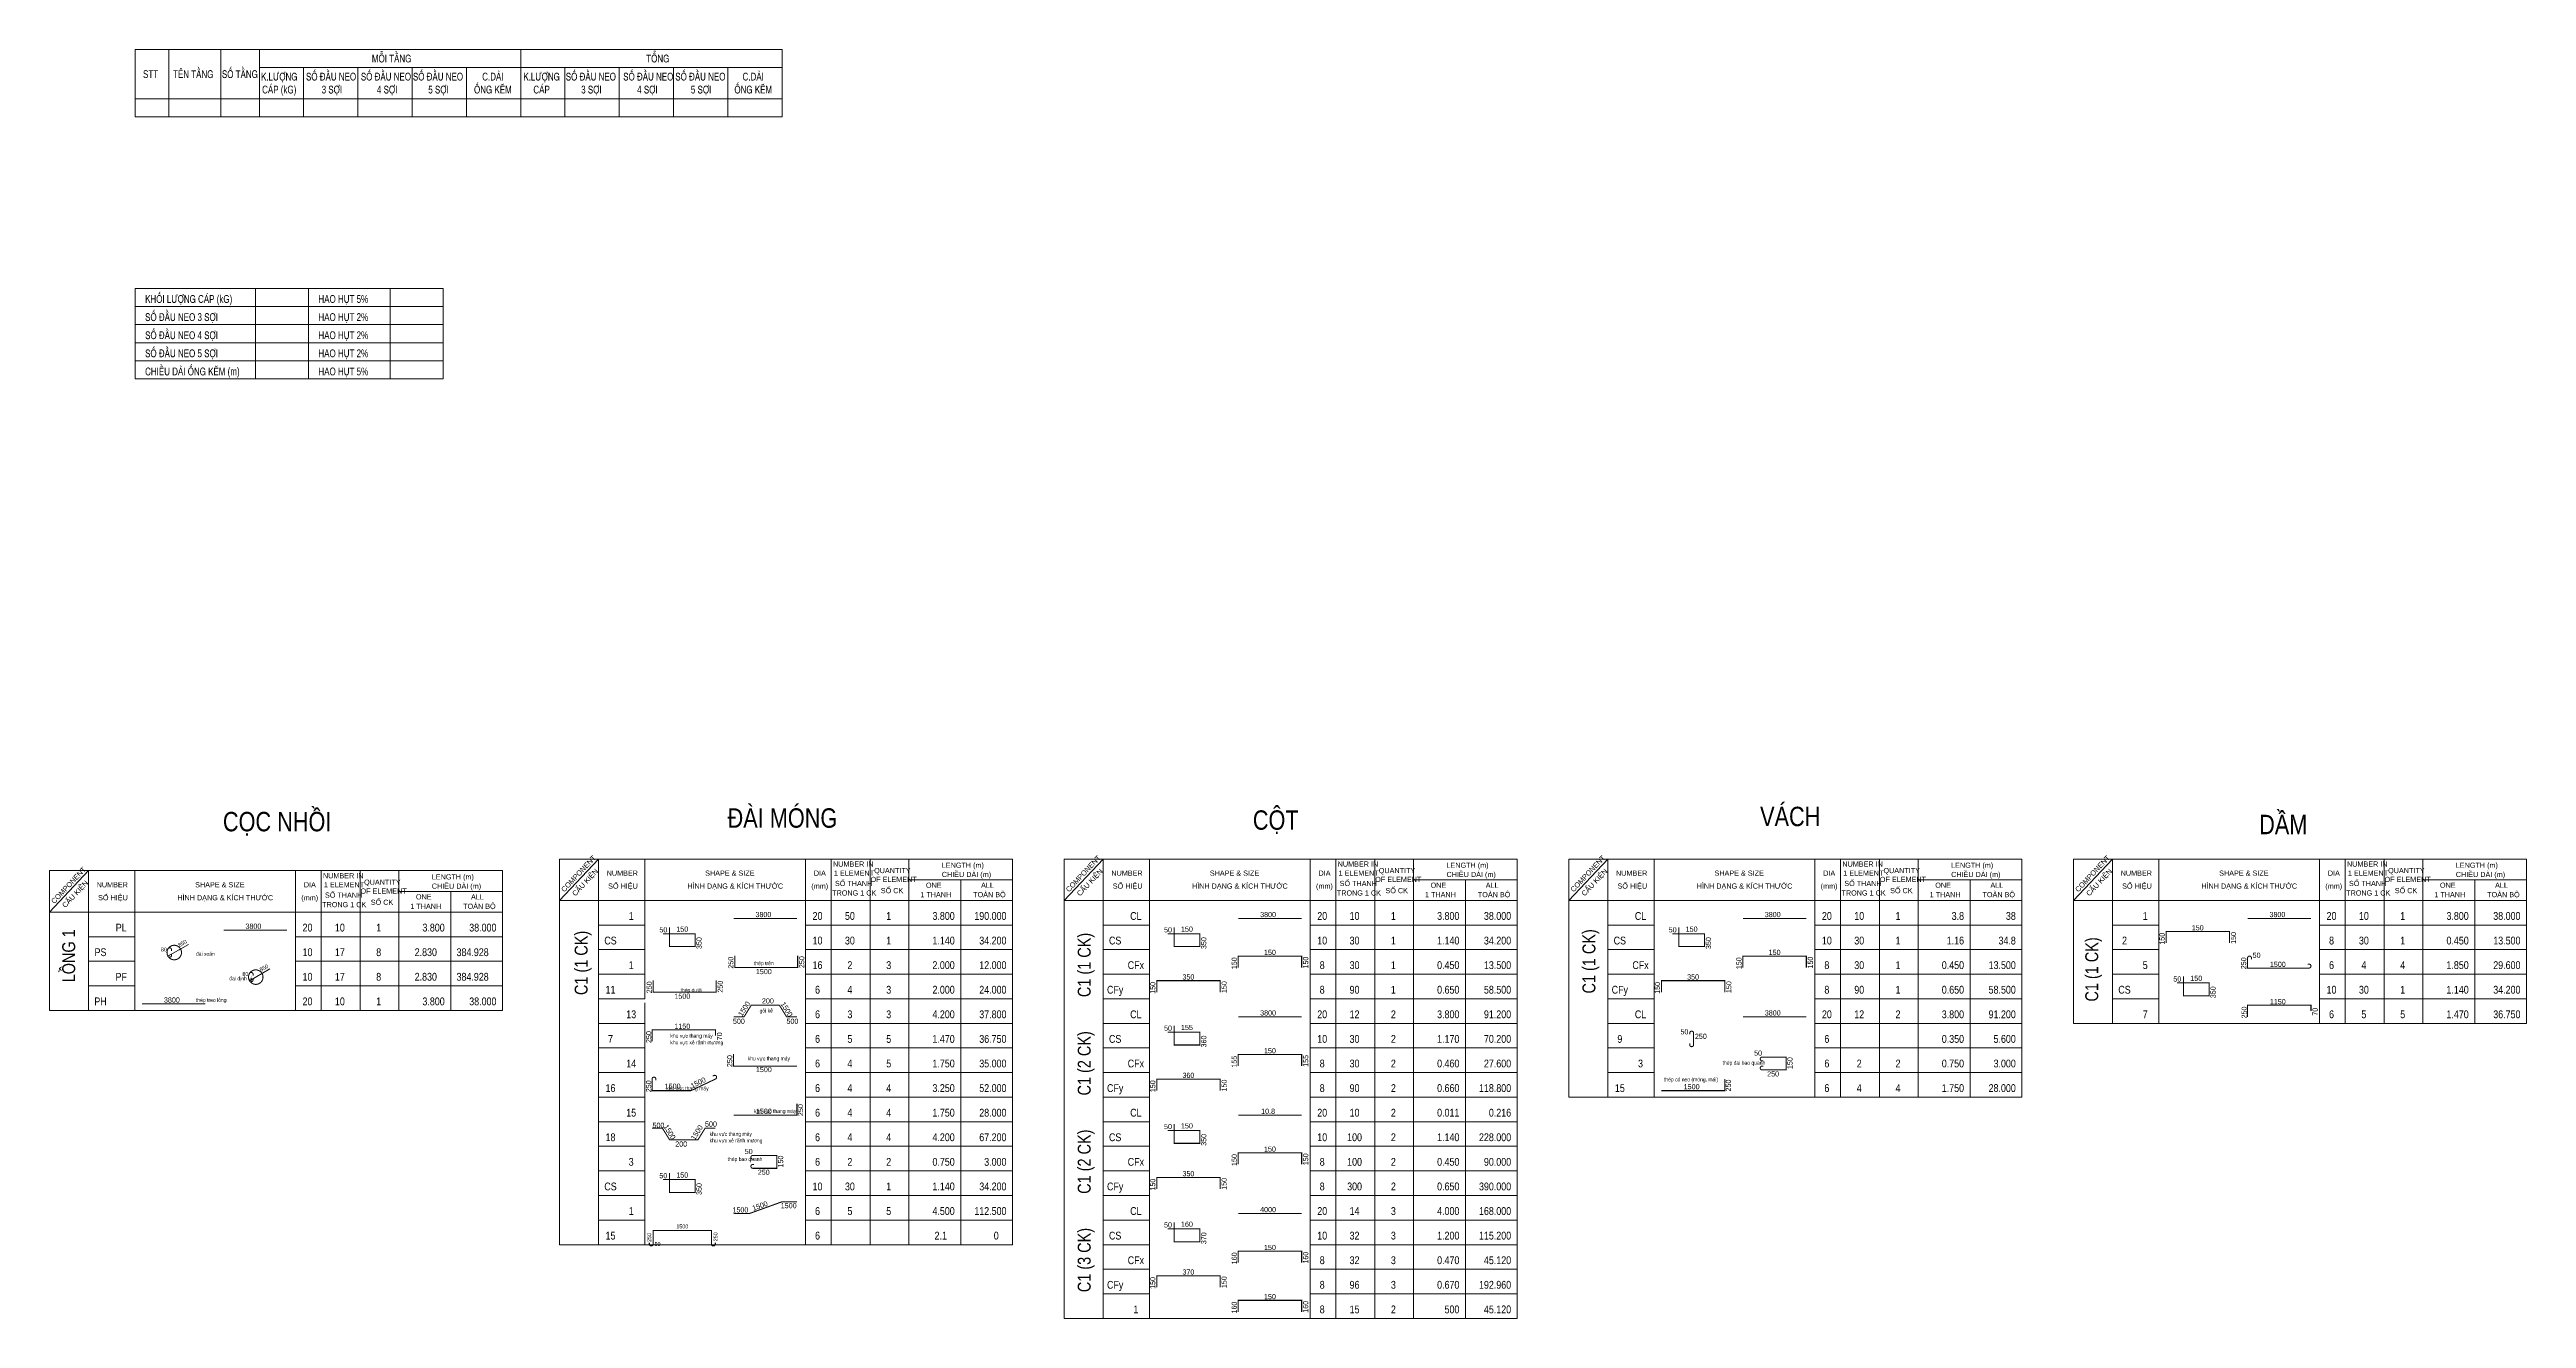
# Model space of a CAD drawing. Header units: millimetres. Extents: x 925681 to 1410834, y 71669 to 296428.
# Drawn here: x 1146476 to 1242183, y 234641 to 283665 of the extents above; entities that cross this region are included whole.
import ezdxf
from ezdxf.enums import TextEntityAlignment as Align

# ---------------------------------------------------------------- set-up
doc = ezdxf.new("R2010")
doc.units = ezdxf.units.MM
doc.header["$LTSCALE"] = 100
for name, color, linetype, lineweight in [('Ap0001_Statistic', 161, 'Continuous', 15), ('Ap0203_T', 243, 'Continuous', 35), ('Ap0310_PSS', 130, 'Continuous', 18), ('Ap0311_H', 8, 'Continuous', 15), ('Ap0314_Kh', 253, 'Continuous', 15), ('Ap0315_FL', 145, 'Continuous', 13)]:
    doc.layers.add(name, color=color, linetype=linetype, lineweight=lineweight)
doc.layers.add('THONGKE', color=161, linetype='Continuous')
doc.styles.add('Ap_text tieu de', font='')
doc.styles.add('Ap_Vni-helve', font='', dxfattribs={"width": 0.8, "height": 1})
doc.styles.add('NOTES', font='arial.ttf', dxfattribs={"height": 400})
doc.styles.add('RomanS', font='1.shx')
doc.styles.add('VN', font='')
doc.styles.get('Ap_text tieu de').set_extended_font_data('VNI-Helve-Condense')
doc.styles.get('Ap_Vni-helve').set_extended_font_data('VNI-Helve')
doc.styles.get('VN').set_extended_font_data('VNI-Helve-Condense')

msp = doc.modelspace()

# ---------------------------------------------------------------- texts
at = {"style": 'Ap_text tieu de', "width": 0.9}
for s, p in [('ñai xoaén', (1152133.4, 248653.6)), ('theùp treân', (1173694.5, 248290.6)), ('theùp treo loàng', (1152133.4, 246870.1)), ('ñai ñònh vò', (1153422.9, 247703.6)), ('theùp döôùi', (1170854.5, 247251.1)), ('goái keâ', (1173911, 246458.9)), ('khu vöïc thang maùy', (1170464.5, 245485.6)), ('khu vöïc xeû raõnh möông', (1170464.5, 245231.6)), ('khu vöïc thang maùy', (1173452, 244609.6)), ('theùp ñai bao quanh', (1211120, 244444.8)), ('khu vöïc thang maùy', (1170306, 243456.6)), ('theùp coù neo (moùng, maùi)', (1208855.1, 243799.6)), ('khu vöïc thang maùy', (1173696, 242578.6)), ('khu vöïc thang maùy', (1171979, 241696.6)), ('khu vöïc xeû raõnh möông', (1171979, 241442.6)), ('theùp bao quanh', (1172676.5, 240720.6))]:
    msp.add_text(s, height=150, dxfattribs=at).set_placement(p)
at = {"layer": 'Ap0314_Kh', "style": 'Ap_Vni-helve', "width": 0.8}
for s, p in [('VAÙCH', (1213735, 253660.9)), ('COÏC NHOÀI', (1155270.1, 253460.9)), ('ÑAØI MOÙNG', (1174793.4, 253600.9)), ('COÄT', (1193855.1, 253521.5)), ('DAÀM', (1232785.5, 253349.7))]:
    msp.add_text(s, height=750, rotation=360, dxfattribs=at).set_placement(p, align=Align.CENTER)

# ---------------------------------------------------------------- blocks, each defined once
blk = doc.blocks.new('TENCOT')
at = {"layer": 'THONGKE', "color": 2, "style": 'Ap_Vni-helve', "width": 0.8, "flags": 8}
blk.add_attdef('TEXTCOLUMN', text='', height=500, rotation=90, dxfattribs=at).set_placement((4465, -1423), align=Align.CENTER)
blk = doc.blocks.new('*U974')
at = {"const_width": 40}
blk.add_lwpolyline([(6725, -700), (9175, -700)], dxfattribs=at)
at = {"layer": 'Ap0310_PSS'}
for p, q in [((0, 0), (0, -950)), ((1500, -950), (1500, 0)), ((1500, 0), (1500, -950)), ((3300, -950), (3300, 0)), ((9500, -950), (9500, 0)), ((10500, -950), (10500, 0)), ((12000, -950), (12000, 0)), ((13500, -950), (13500, 0)), ((15500, -950), (15500, 0)), ((17500, 0), (17500, -950))]:
    blk.add_line(p, q, dxfattribs=at)
at = {"layer": 'Ap0311_H'}
for p, q in [((1500, -950), (3300, -950)), ((9500, -950), (17500, -950))]:
    blk.add_line(p, q, dxfattribs=at)
at = {"style": 'VN'}
blk.add_attdef('SHT', text='', height=300, dxfattribs=at).set_placement((2768, -750), align=Align.CENTER)
at = {"style": 'RomanS', "flags": 8}
blk.add_attdef('D1', text='', height=200, rotation=360, dxfattribs=at).set_placement((7877, -545), align=Align.MIDDLE)
at = {"style": 'VN', "flags": 8}
for tag, p in [('PHI', (9968, -750)), ('SOTHANH', (11218, -750)), ('TST', (12718, -750))]:
    blk.add_attdef(tag, text='', height=300, dxfattribs=at).set_placement(p, align=Align.CENTER)
for tag, p in [('L', (15268, -750)), ('LTONG', (17268, -750))]:
    blk.add_attdef(tag, text='', height=300, dxfattribs=at).set_placement(p, align=Align.RIGHT)
blk = doc.blocks.new('*U999')
at = {"const_width": 40}
blk.add_lwpolyline([(3993, -335), (5243, -335), (5243, -835), (4243, -835), (4243, -85)], dxfattribs=at)
at = {"layer": 'Ap0310_PSS'}
for p, q in [((0, 0), (0, -950)), ((1500, -950), (1500, 0)), ((1500, 0), (1500, -950)), ((3300, -950), (3300, 0)), ((9500, -950), (9500, 0)), ((10500, -950), (10500, 0)), ((12000, -950), (12000, 0)), ((13500, -950), (13500, 0)), ((15500, -950), (15500, 0)), ((17500, 0), (17500, -950))]:
    blk.add_line(p, q, dxfattribs=at)
at = {"layer": 'Ap0311_H'}
for p, q in [((1500, -950), (3300, -950)), ((9500, -950), (17500, -950))]:
    blk.add_line(p, q, dxfattribs=at)
at = {"style": 'VN'}
blk.add_attdef('SHT', text='', height=300, dxfattribs=at).set_placement((1968, -750), align=Align.CENTER)
at = {"style": 'RomanS'}
blk.add_attdef('M', text='', height=200, dxfattribs=at).set_placement((4163, -285), align=Align.RIGHT)
at = {"style": 'RomanS', "flags": 1}
blk.add_attdef('F2', text='', height=200, rotation=90, dxfattribs=at).set_placement((4099, -714), align=Align.MIDDLE)
at = {"style": 'RomanS'}
blk.add_attdef('D1', text='', height=200, dxfattribs=at).set_placement((4741, -158), align=Align.MIDDLE)
blk.add_attdef('D2', text='', height=200, rotation=90, dxfattribs=at).set_placement((5391, -700), align=Align.MIDDLE)
at = {"style": 'VN', "flags": 8}
for tag, p in [('PHI', (9968, -750)), ('SOTHANH', (11218, -750)), ('TST', (12718, -750))]:
    blk.add_attdef(tag, text='', height=300, dxfattribs=at).set_placement(p, align=Align.CENTER)
for tag, p in [('L', (15268, -750)), ('LTONG', (17268, -750))]:
    blk.add_attdef(tag, text='', height=300, dxfattribs=at).set_placement(p, align=Align.RIGHT)
blk = doc.blocks.new('*U985')
at = {"const_width": 40}
blk.add_lwpolyline([(3618, -237), (3618, -694), (6050, -694), (6050, -237)], dxfattribs=at)
at = {"layer": 'Ap0310_PSS'}
for p, q in [((0, 0), (0, -950)), ((1500, -950), (1500, 0)), ((1500, 0), (1500, -950)), ((3300, -950), (3300, 0)), ((9500, -950), (9500, 0)), ((10500, -950), (10500, 0)), ((12000, -950), (12000, 0)), ((13500, -950), (13500, 0)), ((15500, -950), (15500, 0)), ((17500, 0), (17500, -950))]:
    blk.add_line(p, q, dxfattribs=at)
at = {"layer": 'Ap0311_H'}
for p, q in [((1500, -950), (3300, -950)), ((9500, -950), (17500, -950))]:
    blk.add_line(p, q, dxfattribs=at)
at = {"style": 'VN'}
blk.add_attdef('SHT', text='', height=300, dxfattribs=at).set_placement((1968, -750), align=Align.CENTER)
at = {"style": 'RomanS'}
for tag, p in [('D1', (3466, -507)), ('D3', (6208, -483))]:
    blk.add_attdef(tag, text='', height=200, rotation=90, dxfattribs=at).set_placement(p, align=Align.MIDDLE)
blk.add_attdef('D2', text='', height=200, dxfattribs=at).set_placement((4743, -848), align=Align.MIDDLE)
at = {"style": 'VN', "flags": 8}
for tag, p in [('PHI', (9968, -750)), ('SOTHANH', (11218, -750)), ('TST', (12718, -750))]:
    blk.add_attdef(tag, text='', height=300, dxfattribs=at).set_placement(p, align=Align.CENTER)
for tag, p in [('L', (15268, -750)), ('LTONG', (17268, -750))]:
    blk.add_attdef(tag, text='', height=300, dxfattribs=at).set_placement(p, align=Align.RIGHT)
blk = doc.blocks.new('*U1010')
at = {"const_width": 40}
blk.add_lwpolyline([(6725, -700), (7125, -700), (7404, -250), (8496, -250), (8775, -700), (9175, -700)], dxfattribs=at)
at = {"layer": 'Ap0310_PSS'}
for p, q in [((0, 0), (0, -950)), ((1500, -950), (1500, 0)), ((1500, 0), (1500, -950)), ((9500, -950), (9500, 0)), ((10500, -950), (10500, 0)), ((12000, -950), (12000, 0)), ((13500, -950), (13500, 0)), ((15500, -950), (15500, 0)), ((17500, 0), (17500, -950)), ((3300, -950), (3300, -150))]:
    blk.add_line(p, q, dxfattribs=at)
at = {"layer": 'Ap0311_H'}
for p, q in [((1500, -950), (3300, -950)), ((9500, -950), (17500, -950))]:
    blk.add_line(p, q, dxfattribs=at)
at = {"style": 'RomanS'}
for tag, p in [('D3', (8050, -81)), ('D1', (6929, -869)), ('D5', (8999, -869))]:
    blk.add_attdef(tag, text='', height=200, dxfattribs=at).set_placement(p, align=Align.MIDDLE)
at = {"style": 'VN'}
blk.add_attdef('SHT', text='', height=300, dxfattribs=at).set_placement((2768, -750), align=Align.CENTER)
at = {"style": 'RomanS'}
for tag, rotation, p in [('D2', 58.18576, (7132, -386)), ('D4', 301.81424, (8776, -408))]:
    blk.add_attdef(tag, text='', height=200, rotation=rotation, dxfattribs=at).set_placement(p, align=Align.MIDDLE)
at = {"style": 'VN', "flags": 8}
for tag, p in [('PHI', (9968, -750)), ('SOTHANH', (11218, -750)), ('TST', (12718, -750))]:
    blk.add_attdef(tag, text='', height=300, dxfattribs=at).set_placement(p, align=Align.CENTER)
for tag, p in [('L', (15268, -750)), ('LTONG', (17268, -750))]:
    blk.add_attdef(tag, text='', height=300, dxfattribs=at).set_placement(p, align=Align.RIGHT)
blk = doc.blocks.new('*U990')
at = {"const_width": 40}
blk.add_lwpolyline([(6025, -469), (6025, -250), (3575, -250), (3575, -700)], dxfattribs=at)
at = {"layer": 'Ap0310_PSS'}
for p, q in [((0, 0), (0, -950)), ((1500, -950), (1500, 0)), ((1500, 0), (1500, -950)), ((3300, -950), (3300, 0)), ((9500, -950), (9500, 0)), ((10500, -950), (10500, 0)), ((12000, -950), (12000, 0)), ((13500, -950), (13500, 0)), ((15500, -950), (15500, 0)), ((17500, 0), (17500, -950))]:
    blk.add_line(p, q, dxfattribs=at)
at = {"layer": 'Ap0311_H'}
for p, q in [((1500, -950), (3300, -950)), ((9500, -950), (17500, -950))]:
    blk.add_line(p, q, dxfattribs=at)
at = {"style": 'VN'}
blk.add_attdef('SHT', text='', height=300, dxfattribs=at).set_placement((1968, -750), align=Align.CENTER)
at = {"style": 'RomanS'}
for tag, p in [('D1', (3443, -529)), ('D3', (6181, -500))]:
    blk.add_attdef(tag, text='', height=200, rotation=90, dxfattribs=at).set_placement(p, align=Align.MIDDLE)
blk.add_attdef('D2', text='', height=200, dxfattribs=at).set_placement((4743, -112), align=Align.MIDDLE)
at = {"style": 'VN', "flags": 8}
for tag, p in [('PHI', (9968, -750)), ('SOTHANH', (11218, -750)), ('TST', (12718, -750))]:
    blk.add_attdef(tag, text='', height=300, dxfattribs=at).set_placement(p, align=Align.CENTER)
for tag, p in [('L', (15268, -750)), ('LTONG', (17268, -750))]:
    blk.add_attdef(tag, text='', height=300, dxfattribs=at).set_placement(p, align=Align.RIGHT)
blk = doc.blocks.new('*U977')
at = {"const_width": 40}
blk.add_lwpolyline([(6725, -237), (6725, -700), (9175, -700)], dxfattribs=at)
at = {"layer": 'Ap0310_PSS'}
for p, q in [((0, 0), (0, -950)), ((1500, -950), (1500, 0)), ((1500, 0), (1500, -950)), ((3300, -950), (3300, 0)), ((9500, -950), (9500, 0)), ((10500, -950), (10500, 0)), ((12000, -950), (12000, 0)), ((13500, -950), (13500, 0)), ((15500, -950), (15500, 0)), ((17500, 0), (17500, -950))]:
    blk.add_line(p, q, dxfattribs=at)
at = {"layer": 'Ap0311_H'}
for p, q in [((1500, -950), (3300, -950)), ((9500, -950), (17500, -950))]:
    blk.add_line(p, q, dxfattribs=at)
at = {"style": 'VN'}
blk.add_attdef('SHT', text='', height=300, dxfattribs=at).set_placement((2768, -750), align=Align.CENTER)
at = {"style": 'RomanS'}
blk.add_attdef('D1', text='', height=200, rotation=90, dxfattribs=at).set_placement((6572, -507), align=Align.MIDDLE)
blk.add_attdef('D2', text='', height=200, dxfattribs=at).set_placement((7893, -833), align=Align.MIDDLE)
at = {"style": 'VN', "flags": 8}
for tag, p in [('PHI', (9968, -750)), ('SOTHANH', (11218, -750)), ('TST', (12718, -750))]:
    blk.add_attdef(tag, text='', height=300, dxfattribs=at).set_placement(p, align=Align.CENTER)
for tag, p in [('L', (15268, -750)), ('LTONG', (17268, -750))]:
    blk.add_attdef(tag, text='', height=300, dxfattribs=at).set_placement(p, align=Align.RIGHT)
blk = doc.blocks.new('*U981')
at = {"color": 0, "const_width": 40}
blk.add_lwpolyline([(6725, -700), (9175, -700), (9175, -250)], dxfattribs=at)
at = {"layer": 'Ap0310_PSS'}
for p, q in [((0, 0), (0, -950)), ((1500, -950), (1500, 0)), ((1500, 0), (1500, -950)), ((3300, -950), (3300, 0)), ((9500, -950), (9500, 0)), ((10500, -950), (10500, 0)), ((12000, -950), (12000, 0)), ((13500, -950), (13500, 0)), ((15500, -950), (15500, 0)), ((17500, 0), (17500, -950))]:
    blk.add_line(p, q, dxfattribs=at)
at = {"layer": 'Ap0311_H'}
for p, q in [((1500, -950), (3300, -950)), ((9500, -950), (17500, -950))]:
    blk.add_line(p, q, dxfattribs=at)
at = {"style": 'VN'}
blk.add_attdef('SHT', text='', height=300, dxfattribs=at).set_placement((2768, -750), align=Align.CENTER)
at = {"color": 0, "style": 'RomanS'}
blk.add_attdef('D1', text='', height=200, dxfattribs=at).set_placement((7893, -547), align=Align.MIDDLE)
blk.add_attdef('D2', text='', height=200, rotation=90, dxfattribs=at).set_placement((9309, -500), align=Align.MIDDLE)
at = {"style": 'VN', "flags": 8}
for tag, p in [('PHI', (9968, -750)), ('SOTHANH', (11218, -750)), ('TST', (12718, -750))]:
    blk.add_attdef(tag, text='', height=300, dxfattribs=at).set_placement(p, align=Align.CENTER)
for tag, p in [('L', (15268, -750)), ('LTONG', (17268, -750))]:
    blk.add_attdef(tag, text='', height=300, dxfattribs=at).set_placement(p, align=Align.RIGHT)
blk = doc.blocks.new('*U992')
blk.add_lwpolyline([(3725, -300, 40, 40, 0), (3725, -250, 40, 40, 1), (3575, -250, 40, 40, 0), (3575, -700, 40, 40, 0), (5075, -700, 40, 40, 0), (6025, -250, 40, 40, 1), (5961, -114, 40, 40, 0), (5916, -136, 0, 0, 0)], format="xyseb")
at = {"layer": 'Ap0310_PSS'}
for p, q in [((0, 0), (0, -950)), ((1500, -950), (1500, 0)), ((1500, 0), (1500, -950)), ((3300, -950), (3300, 0)), ((9500, -950), (9500, 0)), ((10500, -950), (10500, 0)), ((12000, -950), (12000, 0)), ((13500, -950), (13500, 0)), ((15500, -950), (15500, 0)), ((17500, 0), (17500, -950))]:
    blk.add_line(p, q, dxfattribs=at)
at = {"layer": 'Ap0311_H'}
for p, q in [((1500, -950), (3300, -950)), ((9500, -950), (17500, -950))]:
    blk.add_line(p, q, dxfattribs=at)
at = {"style": 'VN'}
blk.add_attdef('SHT', text='', height=300, dxfattribs=at).set_placement((1968, -750), align=Align.CENTER)
at = {"style": 'RomanS'}
for tag, rotation, p in [('D1', 90, (3442, -530)), ('D3', 26.56505, (5356, -392))]:
    blk.add_attdef(tag, text='', height=200, rotation=rotation, dxfattribs=at).set_placement(p, align=Align.MIDDLE)
blk.add_attdef('D2', text='', height=200, dxfattribs=at).set_placement((4368, -528), align=Align.MIDDLE)
at = {"style": 'VN', "flags": 8}
for tag, p in [('PHI', (9968, -750)), ('SOTHANH', (11218, -750)), ('TST', (12718, -750))]:
    blk.add_attdef(tag, text='', height=300, dxfattribs=at).set_placement(p, align=Align.CENTER)
for tag, p in [('L', (15268, -750)), ('LTONG', (17268, -750))]:
    blk.add_attdef(tag, text='', height=300, dxfattribs=at).set_placement(p, align=Align.RIGHT)
blk = doc.blocks.new('*U1011')
at = {"const_width": 40}
blk.add_lwpolyline([(3575, -250), (3975, -250), (4254, -700), (5346, -700), (5625, -250), (6025, -250)], dxfattribs=at)
at = {"layer": 'Ap0310_PSS'}
for p, q in [((0, 0), (0, -950)), ((1500, -950), (1500, 0)), ((1500, 0), (1500, -950)), ((3300, -950), (3300, 0)), ((9500, -950), (9500, 0)), ((10500, -950), (10500, 0)), ((12000, -950), (12000, 0)), ((13500, -950), (13500, 0)), ((15500, -950), (15500, 0)), ((17500, 0), (17500, -950))]:
    blk.add_line(p, q, dxfattribs=at)
at = {"layer": 'Ap0311_H'}
for p, q in [((1500, -950), (3300, -950)), ((9500, -950), (17500, -950))]:
    blk.add_line(p, q, dxfattribs=at)
at = {"style": 'RomanS'}
for tag, p in [('D5', (5849, -89)), ('D1', (3822, -139)), ('D3', (4700, -861))]:
    blk.add_attdef(tag, text='', height=200, dxfattribs=at).set_placement(p, align=Align.MIDDLE)
at = {"style": 'VN'}
blk.add_attdef('SHT', text='', height=300, dxfattribs=at).set_placement((1968, -750), align=Align.CENTER)
at = {"style": 'RomanS'}
for tag, rotation, p in [('D2', 301.81424, (4256, -398)), ('D4', 58.18576, (5305, -416))]:
    blk.add_attdef(tag, text='', height=200, rotation=rotation, dxfattribs=at).set_placement(p, align=Align.MIDDLE)
at = {"style": 'VN', "flags": 8}
for tag, p in [('PHI', (9968, -750)), ('SOTHANH', (11218, -750)), ('TST', (12718, -750))]:
    blk.add_attdef(tag, text='', height=300, dxfattribs=at).set_placement(p, align=Align.CENTER)
for tag, p in [('L', (15268, -750)), ('LTONG', (17268, -750))]:
    blk.add_attdef(tag, text='', height=300, dxfattribs=at).set_placement(p, align=Align.RIGHT)
blk = doc.blocks.new('*U1001')
at = {"const_width": 40}
blk.add_lwpolyline([(7518, -700), (7468, -700, 1), (7468, -850), (8393, -850), (8393, -350), (7468, -350, 1), (7468, -500), (7518, -500)], format="xyb", dxfattribs=at)
at = {"layer": 'Ap0310_PSS'}
for p, q in [((0, 0), (0, -950)), ((1500, -950), (1500, 0)), ((1500, 0), (1500, -950)), ((3300, -950), (3300, 0)), ((9500, -950), (9500, 0)), ((10500, -950), (10500, 0)), ((12000, -950), (12000, 0)), ((13500, -950), (13500, 0)), ((15500, -950), (15500, 0)), ((17500, 0), (17500, -950))]:
    blk.add_line(p, q, dxfattribs=at)
at = {"layer": 'Ap0311_H'}
for p, q in [((1500, -950), (3300, -950)), ((9500, -950), (17500, -950))]:
    blk.add_line(p, q, dxfattribs=at)
at = {"style": 'VN'}
blk.add_attdef('SHT', text='', height=300, dxfattribs=at).set_placement((2768, -750), align=Align.CENTER)
at = {"style": 'RomanS'}
blk.add_attdef('M', text='', height=200, dxfattribs=at).set_placement((7464, -300), align=Align.RIGHT)
blk.add_attdef('D1', text='', height=200, dxfattribs=at).set_placement((7891, -1001), align=Align.MIDDLE)
at = {"style": 'RomanS', "flags": 1}
blk.add_attdef('F1', text='', height=200, dxfattribs=at).set_placement((7891, -202), align=Align.MIDDLE)
at = {"style": 'RomanS'}
blk.add_attdef('D2', text='', height=200, rotation=90, dxfattribs=at).set_placement((8541, -586), align=Align.MIDDLE)
at = {"style": 'VN', "flags": 8}
for tag, p in [('PHI', (9968, -750)), ('SOTHANH', (11218, -750)), ('TST', (12718, -750))]:
    blk.add_attdef(tag, text='', height=300, dxfattribs=at).set_placement(p, align=Align.CENTER)
for tag, p in [('L', (15268, -750)), ('LTONG', (17268, -750))]:
    blk.add_attdef(tag, text='', height=300, dxfattribs=at).set_placement(p, align=Align.RIGHT)
blk = doc.blocks.new('*U49')
blk.add_line((-168, -153), (623, 303))
at = {"const_width": 40}
blk.add_lwpolyline([(-205, -13, 1), (355, -13, 1)], format="xyb", close=True, dxfattribs=at)
for points in [[(-30, 94, 1), (-180, 94, 1)], [(-30, -120, -1), (-180, -120, -1)]]:
    blk.add_lwpolyline(points, format="xyb", dxfattribs=at)
for points, const_width in [([(-30, 44), (-30, 94)], 40), ([(249, 116), (299, 116), (274, 73)], 10), ([(-124, -99), (-149, -142), (-99, -142)], 10), ([(-30, -70), (-30, -120)], 40)]:
    blk.add_lwpolyline(points, dxfattribs=dict(const_width=const_width))
at = {"layer": 'Ap0310_PSS'}
for p, q in [((-4743, 600), (-4743, -350)), ((-3243, -350), (-3243, 600)), ((-3243, 600), (-3243, -350)), ((-1443, -350), (-1443, 600)), ((4757, -350), (4757, 600)), ((5757, -350), (5757, 600)), ((7257, -350), (7257, 600)), ((8757, -350), (8757, 600)), ((10757, -350), (10757, 600)), ((12757, 600), (12757, -350))]:
    blk.add_line(p, q, dxfattribs=at)
at = {"layer": 'Ap0311_H'}
for p, q in [((-3243, -350), (-1443, -350)), ((4757, -350), (12757, -350))]:
    blk.add_line(p, q, dxfattribs=at)
at = {"style": 'VN'}
blk.add_attdef('SHT', text='', height=300, dxfattribs=at).set_placement((-2775, -150), align=Align.CENTER)
at = {"style": 'RomanS'}
blk.add_attdef('M', (-442, 29), '', height=150, dxfattribs=at)
blk.add_attdef('D1', text='', height=150, rotation=30, dxfattribs=at).set_placement((391, 343), align=Align.MIDDLE)
at = {"style": 'VN'}
for tag, flags, p in [('PHIA', 1, (1925, -150)), ('PHI', 8, (5225, -150)), ('SOTHANH', 8, (6475, -150)), ('TST', 8, (7975, -150))]:
    blk.add_attdef(tag, text='', height=300, dxfattribs=dict(at, flags=flags)).set_placement(p, align=Align.CENTER)
at = {"style": 'VN', "flags": 8}
for tag, p in [('L', (10225, -150)), ('LTONG', (12225, -150))]:
    blk.add_attdef(tag, text='', height=300, dxfattribs=at).set_placement(p, align=Align.RIGHT)
at = {"style": 'RomanS', "flags": 1}
for tag, p in [('M2', (-431, -170)), ('R1', (70, -158))]:
    blk.add_attdef(tag, p, '', height=150, dxfattribs=at)
blk = doc.blocks.new('TENTANG')
at = {"layer": 'Ap0001_Statistic', "color": 2, "style": 'Ap_Vni-helve', "width": 0.8, "flags": 8}
blk.add_attdef('TEXTCOLUMN', text='', height=500, rotation=90, dxfattribs=at).set_placement((1365, -1106), align=Align.CENTER)
blk = doc.blocks.new('*U50')
blk.add_line((2982, -153), (3773, 303))
at = {"const_width": 40}
blk.add_lwpolyline([(2945, -13, 1), (3505, -13, 1)], format="xyb", close=True, dxfattribs=at)
for points in [[(3120, 94, 1), (2970, 94, 1)], [(3120, -120, -1), (2970, -120, -1)]]:
    blk.add_lwpolyline(points, format="xyb", dxfattribs=at)
for points, const_width in [([(3120, 44), (3120, 94)], 40), ([(3399, 116), (3449, 116), (3424, 73)], 10), ([(3026, -99), (3001, -142), (3051, -142)], 10), ([(3120, -70), (3120, -120)], 40)]:
    blk.add_lwpolyline(points, dxfattribs=dict(const_width=const_width))
at = {"layer": 'Ap0310_PSS'}
for p, q in [((-4743, 600), (-4743, -350)), ((-3243, -350), (-3243, 600)), ((-3243, 600), (-3243, -350)), ((-1443, -350), (-1443, 600)), ((4757, -350), (4757, 600)), ((5757, -350), (5757, 600)), ((7257, -350), (7257, 600)), ((8757, -350), (8757, 600)), ((10757, -350), (10757, 600)), ((12757, 600), (12757, -350))]:
    blk.add_line(p, q, dxfattribs=at)
at = {"layer": 'Ap0311_H'}
for p, q in [((-3243, -350), (-1443, -350)), ((4757, -350), (12757, -350))]:
    blk.add_line(p, q, dxfattribs=at)
at = {"style": 'VN'}
blk.add_attdef('SHT', text='', height=300, dxfattribs=at).set_placement((-1975, -150), align=Align.CENTER)
for tag, flags, p in [('PHIA', 1, (1925, -150)), ('PHI', 8, (5225, -150)), ('SOTHANH', 8, (6475, -150)), ('TST', 8, (7975, -150))]:
    blk.add_attdef(tag, text='', height=300, dxfattribs=dict(at, flags=flags)).set_placement(p, align=Align.CENTER)
at = {"style": 'RomanS'}
blk.add_attdef('M', (2708, 29), '', height=150, dxfattribs=at)
blk.add_attdef('D1', text='', height=150, rotation=30, dxfattribs=at).set_placement((3541, 343), align=Align.MIDDLE)
at = {"style": 'VN', "flags": 8}
for tag, p in [('L', (10225, -150)), ('LTONG', (12225, -150))]:
    blk.add_attdef(tag, text='', height=300, dxfattribs=at).set_placement(p, align=Align.RIGHT)
at = {"style": 'RomanS', "flags": 1}
for tag, p in [('M2', (2719, -170)), ('R1', (3220, -158))]:
    blk.add_attdef(tag, p, '', height=150, dxfattribs=at)
blk = doc.blocks.new('*U975')
at = {"const_width": 40}
blk.add_lwpolyline([(3575, -700), (6025, -700)], dxfattribs=at)
at = {"layer": 'Ap0310_PSS'}
for p, q in [((0, 0), (0, -950)), ((1500, -950), (1500, 0)), ((1500, 0), (1500, -950)), ((3300, -950), (3300, 0)), ((9500, -950), (9500, 0)), ((10500, -950), (10500, 0)), ((12000, -950), (12000, 0)), ((13500, -950), (13500, 0)), ((15500, -950), (15500, 0)), ((17500, 0), (17500, -950))]:
    blk.add_line(p, q, dxfattribs=at)
at = {"layer": 'Ap0311_H'}
for p, q in [((1500, -950), (3300, -950)), ((9500, -950), (17500, -950))]:
    blk.add_line(p, q, dxfattribs=at)
at = {"style": 'VN'}
blk.add_attdef('SHT', text='', height=300, dxfattribs=at).set_placement((1968, -750), align=Align.CENTER)
at = {"style": 'RomanS', "flags": 8}
blk.add_attdef('D1', text='', height=200, rotation=360, dxfattribs=at).set_placement((4727, -545), align=Align.MIDDLE)
at = {"style": 'VN', "flags": 8}
for tag, p in [('PHI', (9968, -750)), ('SOTHANH', (11218, -750)), ('TST', (12718, -750))]:
    blk.add_attdef(tag, text='', height=300, dxfattribs=at).set_placement(p, align=Align.CENTER)
for tag, p in [('L', (15268, -750)), ('LTONG', (17268, -750))]:
    blk.add_attdef(tag, text='', height=300, dxfattribs=at).set_placement(p, align=Align.RIGHT)
blk = doc.blocks.new('*U1008')
at = {"const_width": 40}
blk.add_lwpolyline([(6725, -700), (7325, -700), (8575, -250), (9175, -250)], dxfattribs=at)
at = {"layer": 'Ap0310_PSS'}
for p, q in [((0, 0), (0, -950)), ((1500, -950), (1500, 0)), ((1500, 0), (1500, -950)), ((3300, -950), (3300, 0)), ((9500, -950), (9500, 0)), ((10500, -950), (10500, 0)), ((12000, -950), (12000, 0)), ((13500, -950), (13500, 0)), ((15500, -950), (15500, 0)), ((17500, 0), (17500, -950))]:
    blk.add_line(p, q, dxfattribs=at)
at = {"layer": 'Ap0311_H'}
for p, q in [((1500, -950), (3300, -950)), ((9500, -950), (17500, -950))]:
    blk.add_line(p, q, dxfattribs=at)
at = {"style": 'VN'}
blk.add_attdef('SHT', text='', height=300, dxfattribs=at).set_placement((2768, -750), align=Align.CENTER)
at = {"style": 'RomanS'}
for tag, p in [('D1', (6988, -555)), ('D3', (8853, -392))]:
    blk.add_attdef(tag, text='', height=200, dxfattribs=at).set_placement(p, align=Align.MIDDLE)
blk.add_attdef('D2', text='', height=200, rotation=19.79888, dxfattribs=at).set_placement((7744, -398), align=Align.MIDDLE)
at = {"style": 'VN', "flags": 8}
for tag, p in [('PHI', (9968, -750)), ('SOTHANH', (11218, -750)), ('TST', (12718, -750))]:
    blk.add_attdef(tag, text='', height=300, dxfattribs=at).set_placement(p, align=Align.CENTER)
for tag, p in [('L', (15268, -750)), ('LTONG', (17268, -750))]:
    blk.add_attdef(tag, text='', height=300, dxfattribs=at).set_placement(p, align=Align.RIGHT)
blk = doc.blocks.new('*U986')
at = {"const_width": 40}
blk.add_lwpolyline([(6768, -237), (6768, -694), (9200, -694), (9200, -237)], dxfattribs=at)
at = {"layer": 'Ap0310_PSS'}
for p, q in [((0, 0), (0, -950)), ((1500, -950), (1500, 0)), ((1500, 0), (1500, -950)), ((3300, -950), (3300, 0)), ((9500, -950), (9500, 0)), ((10500, -950), (10500, 0)), ((12000, -950), (12000, 0)), ((13500, -950), (13500, 0)), ((15500, -950), (15500, 0)), ((17500, 0), (17500, -950))]:
    blk.add_line(p, q, dxfattribs=at)
at = {"layer": 'Ap0311_H'}
for p, q in [((1500, -950), (3300, -950)), ((9500, -950), (17500, -950))]:
    blk.add_line(p, q, dxfattribs=at)
at = {"style": 'VN'}
blk.add_attdef('SHT', text='', height=300, dxfattribs=at).set_placement((2768, -750), align=Align.CENTER)
at = {"style": 'RomanS'}
for tag, p in [('D1', (6616, -507)), ('D3', (9358, -483))]:
    blk.add_attdef(tag, text='', height=200, rotation=90, dxfattribs=at).set_placement(p, align=Align.MIDDLE)
blk.add_attdef('D2', text='', height=200, dxfattribs=at).set_placement((7893, -848), align=Align.MIDDLE)
at = {"style": 'VN', "flags": 8}
for tag, p in [('PHI', (9968, -750)), ('SOTHANH', (11218, -750)), ('TST', (12718, -750))]:
    blk.add_attdef(tag, text='', height=300, dxfattribs=at).set_placement(p, align=Align.CENTER)
for tag, p in [('L', (15268, -750)), ('LTONG', (17268, -750))]:
    blk.add_attdef(tag, text='', height=300, dxfattribs=at).set_placement(p, align=Align.RIGHT)
blk = doc.blocks.new('*U48')
at = {"const_width": 40}
blk.add_lwpolyline([(-1275, -275), (-1275, -325, 1), (-1125, -325), (-1125, 200), (1125, 200), (1125, -325, 1), (1275, -325), (1275, -275)], format="xyb", dxfattribs=at)
at = {"layer": 'Ap0310_PSS'}
for p, q in [((-4743, 600), (-4743, -350)), ((-3243, -350), (-3243, 600)), ((-3243, 600), (-3243, -350)), ((-1443, -350), (-1443, 600)), ((4757, -350), (4757, 600)), ((5757, -350), (5757, 600)), ((7257, -350), (7257, 600)), ((8757, -350), (8757, 600)), ((10757, -350), (10757, 600)), ((12757, 600), (12757, -350))]:
    blk.add_line(p, q, dxfattribs=at)
at = {"layer": 'Ap0311_H'}
for p, q in [((-3243, -350), (-1443, -350)), ((4757, -350), (12757, -350))]:
    blk.add_line(p, q, dxfattribs=at)
at = {"style": 'VN'}
blk.add_attdef('SHT', text='', height=300, dxfattribs=at).set_placement((-2775, -150), align=Align.CENTER)
at = {"style": 'RomanS', "flags": 8}
for tag, p in [('D1', (-1278, -70)), ('D3', (1283, -45))]:
    blk.add_attdef(tag, text='', height=150, rotation=90, dxfattribs=at).set_placement(p, align=Align.MIDDLE)
blk.add_attdef('D2', text='', height=150, dxfattribs=at).set_placement((0, 356), align=Align.MIDDLE)
at = {"style": 'VN'}
for tag, flags, p in [('PHIA', 1, (1925, -150)), ('PHI', 8, (5225, -150)), ('SOTHANH', 8, (6475, -150)), ('TST', 8, (7975, -150))]:
    blk.add_attdef(tag, text='', height=300, dxfattribs=dict(at, flags=flags)).set_placement(p, align=Align.CENTER)
at = {"style": 'VN', "flags": 8}
for tag, p in [('L', (10225, -150)), ('LTONG', (12225, -150))]:
    blk.add_attdef(tag, text='', height=300, dxfattribs=at).set_placement(p, align=Align.RIGHT)
at = {"style": 'RomanS'}
for tag, p, flags in [('M', (-1075, -400), 8), ('M2', (727, -400), 9)]:
    blk.add_attdef(tag, p, '', height=150, dxfattribs=dict(at, flags=flags))
blk = doc.blocks.new('COC')
at = {"layer": 'Ap0310_PSS'}
for p, q in [((0, 1600), (17500, 1600)), ((0, 1600), (0, 0)), ((1500, 1600), (1500, 0)), ((3300, 1600), (3300, 0)), ((9500, 1600), (9500, 0)), ((10500, 1600), (10500, 0)), ((12000, 1600), (12000, 0)), ((13500, 1600), (13500, 0)), ((17500, 1600), (17500, 0)), ((0, 0), (17500, 0)), ((13500, 800), (17500, 800)), ((15500, 800), (15500, 0))]:
    blk.add_line(p, q, dxfattribs=at)
at = {"layer": 'Ap0315_FL'}
blk.add_line((1500, 1600), (0, 0), dxfattribs=at)
at = {"layer": 'Ap0203_T', "style": 'Ap_Vni-helve', "width": 0.8}
for s, p in [('COMPONENT', (186, 305)), ('CAÁU KIEÄN', (610, 149))]:
    blk.add_text(s, height=200, rotation=46.84761, dxfattribs=at).set_placement(p)
for s, p in [('NUMBER', (1820, 955)), ('SHAPE & SIZE', (5626, 955)), ('DIA', (9826, 955)), ('NUMBER IN ', (10565, 1305)), (' 1 ELEMENT', (10524, 955)), ('QUANTITY', (12154, 1055)), ('CHIEÀU DAØI (m)', (14769, 903)), ('LENGTH (m)', (14769, 1260)), ('SOÁ HIEÄU', (1877, 455)), ('HÌNH DAÏNG & KÍCH THÖÔÙC', (4936, 455)), ('(mm)', (9728, 455)), (' TRONG 1 CK ', (10456, 189)), ('SOÁ THANH ', (10642, 556)), (' OF ELEMENT', (11939, 712)), ('SOÁ CK', (12413, 279)), ('1 THANH', (13940, 125)), ('ONE', (14157, 489)), ('TOAØN BOÄ', (15982, 125)), ('ALL', (16287, 489))]:
    blk.add_text(s, height=200, dxfattribs=at).set_placement(p)
blk = doc.blocks.new('VAV_TongHopCap')
at = {"layer": 'Ap0310_PSS'}
for p, q in [((0, 1900), (0, 0)), ((0, 1900), (25000, 1900)), ((1300, 1900), (1300, 0)), ((3300, 1900), (3300, 0)), ((4800, 1900), (4800, 0)), ((25000, 1200), (4800, 1200)), ((6500, 1200), (6500, 0)), ((8600, 1200), (8600, 0)), ((10700, 1200), (10700, 0)), ((12800, 0), (12800, 1200)), ((14900, 1900), (14900, 0)), ((16600, 1200), (16600, 0)), ((18700, 1200), (18700, 0)), ((20800, 1200), (20800, 0)), ((22900, 0), (22900, 1200)), ((25000, 1900), (25000, 0)), ((0, 0), (25000, 0))]:
    blk.add_line(p, q, dxfattribs=at)
at = {"layer": 'Ap0203_T', "style": 'Ap_text tieu de', "width": 0.9}
for s, p in [('STT', (590, 711)), ('TEÂN TAÀNG', (2237, 711)), ('SOÁ TAÀNG', (4041, 711)), ('K.LÖÔÏNG', (5561, 614)), ('SOÁ ÑAÀU NEO', (7565, 614)), ('SOÁ ÑAÀU NEO', (9685, 614)), ('MOÃI TAÀNG', (9904, 1314)), ('SOÁ ÑAÀU NEO', (11696, 614)), ('C.DAØI', (13816, 614)), ('K.LÖÔÏNG', (15698, 614)), ('SOÁ ÑAÀU NEO', (17603, 614)), ('SOÁ ÑAÀU NEO', (19822, 614)), ('TOÅNG', (20189, 1314)), ('SOÁ ÑAÀU NEO', (21834, 614)), ('C.DAØI', (23876, 614)), ('CAÙP (kG)', (5561, 114)), ('3 SÔÏI', (7595, 114)), ('4 SÔÏI', (9731, 114)), ('5 SÔÏI', (11715, 114)), ('OÁNG KEÕM', (13816, 114)), ('CAÙP', (15698, 114)), ('3 SÔÏI', (17623, 114)), ('4 SÔÏI', (19786, 114)), ('5 SÔÏI', (21861, 114)), ('OÁNG KEÕM', (23876, 114))]:
    blk.add_text(s, height=300, dxfattribs=at).set_placement(p, align=Align.BOTTOM_CENTER)
blk = doc.blocks.new('VAV_TongHopCap1')
at = {"layer": 'Ap0310_PSS'}
for p, q in [((0, 0), (25000, 0)), ((0, 0), (0, -700)), ((1300, 0), (1300, -700)), ((3300, 0), (3300, -700)), ((4800, 0), (4800, -700)), ((6500, 0), (6500, -700)), ((8600, 0), (8600, -700)), ((10700, 0), (10700, -700)), ((12800, 0), (12800, -700)), ((14900, 0), (14900, -700)), ((16600, 0), (16600, -700)), ((18700, 0), (18700, -700)), ((20800, 0), (20800, -700)), ((22900, 0), (22900, -700)), ((25000, 0), (25000, -700)), ((0, -700), (25000, -700))]:
    blk.add_line(p, q, dxfattribs=at)
at = {"layer": 'Ap0001_Statistic', "color": 3, "lineweight": 80, "style": 'Ap_text tieu de'}
for tag, p in [('STT', (650, -600)), ('TENTANG', (2289, -600)), ('SOTANG', (4040, -600))]:
    blk.add_attdef(tag, text='', height=250, dxfattribs=at).set_placement(p, align=Align.BOTTOM_CENTER)
for tag, p in [('KLCAP1', (6314, -600)), ('DAUNEO11', (8310, -600)), ('DAUNEO12', (10458, -600)), ('DAUNEO13', (12705, -600)), ('ONG1', (14711, -600)), ('KLCAP2', (16411, -600)), ('DAUNEO21', (18511, -600)), ('DAUNEO22', (20611, -600)), ('DAUNEO23', (22711, -600)), ('ONG2', (24822, -600))]:
    blk.add_attdef(tag, text='', height=250, dxfattribs=at).set_placement(p, align=Align.BOTTOM_RIGHT)
blk = doc.blocks.new('VAV_TongHopCap2')
at = {"layer": 'Ap0310_PSS'}
for p, q in [((0, 0), (11893, 0)), ((0, 0), (0, -3500)), ((4646, 0), (4646, -3500)), ((6696, 0), (6696, -3500)), ((9843, 0), (9843, -3500)), ((11893, 0), (11893, -3500)), ((0, -700), (11893, -700)), ((0, -1400), (11893, -1400)), ((0, -2100), (11893, -2100)), ((0, -2800), (11893, -2800)), ((0, -3500), (11893, -3500))]:
    blk.add_line(p, q, dxfattribs=at)
at = {"layer": 'Ap0001_Statistic', "color": 3, "lineweight": 80, "style": 'NOTES', "width": 0.8}
for tag, p in [('KLUONG', (6493, -650)), ('NEO3', (6493, -1350)), ('KLUONG1', (11690, -650)), ('NEO31', (11690, -1350)), ('NEO4', (6493, -2050)), ('NEO41', (11690, -2050)), ('NEO5', (6493, -2750)), ('NEO51', (11690, -2750)), ('CHDAIKEM', (6493, -3450)), ('CHDAIKEM1', (11690, -3450))]:
    blk.add_attdef(tag, text='', height=300, dxfattribs=at).set_placement(p, align=Align.BOTTOM_RIGHT)
at = {"layer": 'Ap0203_T', "style": 'Ap_text tieu de', "width": 0.9}
for s, p in [('SOÁ ÑAÀU NEO 3 SÔÏI', (379, -1350)), ('KHOÁI LÖÔÏNG CAÙP (kG)', (379, -650)), ('HAO HUÏT 5%%%', (7075, -650)), ('HAO HUÏT 2%%%', (7075, -1350)), ('SOÁ ÑAÀU NEO 4 SÔÏI', (379, -2050)), ('HAO HUÏT 2%%%', (7075, -2050)), ('SOÁ ÑAÀU NEO 5 SÔÏI', (379, -2750)), ('HAO HUÏT 2%%%', (7075, -2750)), ('CHIEÀU DAØI OÁNG KEÕM (m)', (379, -3450)), ('HAO HUÏT 5%%%', (7075, -3450))]:
    blk.add_text(s, height=300, dxfattribs=at).set_placement(p, align=Align.BOTTOM_LEFT)
blk = doc.blocks.new('*U988')
at = {"const_width": 40}
blk.add_lwpolyline([(9175, -700), (9175, -250), (6725, -250), (6725, -700)], dxfattribs=at)
at = {"layer": 'Ap0310_PSS'}
for p, q in [((0, 0), (0, -950)), ((1500, -950), (1500, 0)), ((1500, 0), (1500, -950)), ((3300, -950), (3300, 0)), ((9500, -950), (9500, 0)), ((10500, -950), (10500, 0)), ((12000, -950), (12000, 0)), ((13500, -950), (13500, 0)), ((15500, -950), (15500, 0)), ((17500, 0), (17500, -950))]:
    blk.add_line(p, q, dxfattribs=at)
at = {"layer": 'Ap0311_H'}
for p, q in [((1500, -950), (3300, -950)), ((9500, -950), (17500, -950))]:
    blk.add_line(p, q, dxfattribs=at)
at = {"style": 'VN'}
blk.add_attdef('SHT', text='', height=300, dxfattribs=at).set_placement((2768, -750), align=Align.CENTER)
at = {"style": 'RomanS'}
for tag, p in [('D1', (6570, -529)), ('D3', (9329, -500))]:
    blk.add_attdef(tag, text='', height=200, rotation=90, dxfattribs=at).set_placement(p, align=Align.MIDDLE)
blk.add_attdef('D2', text='', height=200, dxfattribs=at).set_placement((7948, -107), align=Align.MIDDLE)
at = {"style": 'VN', "flags": 8}
for tag, p in [('PHI', (9968, -750)), ('SOTHANH', (11218, -750)), ('TST', (12718, -750))]:
    blk.add_attdef(tag, text='', height=300, dxfattribs=at).set_placement(p, align=Align.CENTER)
for tag, p in [('L', (15268, -750)), ('LTONG', (17268, -750))]:
    blk.add_attdef(tag, text='', height=300, dxfattribs=at).set_placement(p, align=Align.RIGHT)
blk = doc.blocks.new('*U989')
at = {"const_width": 40}
blk.add_lwpolyline([(6025, -700), (6025, -250), (3575, -250), (3575, -700)], dxfattribs=at)
at = {"layer": 'Ap0310_PSS'}
for p, q in [((0, 0), (0, -950)), ((1500, -950), (1500, 0)), ((1500, 0), (1500, -950)), ((3300, -950), (3300, 0)), ((9500, -950), (9500, 0)), ((10500, -950), (10500, 0)), ((12000, -950), (12000, 0)), ((13500, -950), (13500, 0)), ((15500, -950), (15500, 0)), ((17500, 0), (17500, -950))]:
    blk.add_line(p, q, dxfattribs=at)
at = {"layer": 'Ap0311_H'}
for p, q in [((1500, -950), (3300, -950)), ((9500, -950), (17500, -950))]:
    blk.add_line(p, q, dxfattribs=at)
at = {"style": 'VN'}
blk.add_attdef('SHT', text='', height=300, dxfattribs=at).set_placement((1968, -750), align=Align.CENTER)
at = {"style": 'RomanS'}
for tag, p in [('D1', (3420, -529)), ('D3', (6179, -500))]:
    blk.add_attdef(tag, text='', height=200, rotation=90, dxfattribs=at).set_placement(p, align=Align.MIDDLE)
blk.add_attdef('D2', text='', height=200, dxfattribs=at).set_placement((4798, -107), align=Align.MIDDLE)
at = {"style": 'VN', "flags": 8}
for tag, p in [('PHI', (9968, -750)), ('SOTHANH', (11218, -750)), ('TST', (12718, -750))]:
    blk.add_attdef(tag, text='', height=300, dxfattribs=at).set_placement(p, align=Align.CENTER)
for tag, p in [('L', (15268, -750)), ('LTONG', (17268, -750))]:
    blk.add_attdef(tag, text='', height=300, dxfattribs=at).set_placement(p, align=Align.RIGHT)
blk = doc.blocks.new('*U1002')
at = {"const_width": 40}
blk.add_lwpolyline([(4668, -425), (4668, -375, -1), (4818, -375), (4818, -825, -1), (4668, -825), (4668, -775)], format="xyb", dxfattribs=at)
at = {"layer": 'Ap0310_PSS'}
for p, q in [((0, 0), (0, -950)), ((1500, -950), (1500, 0)), ((1500, 0), (1500, -950)), ((3300, -950), (3300, 0)), ((9500, -950), (9500, 0)), ((10500, -950), (10500, 0)), ((12000, -950), (12000, 0)), ((13500, -950), (13500, 0)), ((15500, -950), (15500, 0)), ((17500, 0), (17500, -950))]:
    blk.add_line(p, q, dxfattribs=at)
at = {"layer": 'Ap0311_H'}
for p, q in [((1500, -950), (3300, -950)), ((9500, -950), (17500, -950))]:
    blk.add_line(p, q, dxfattribs=at)
at = {"style": 'VN'}
blk.add_attdef('SHT', text='', height=300, dxfattribs=at).set_placement((1968, -750), align=Align.CENTER)
at = {"style": 'RomanS'}
blk.add_attdef('M', text='', height=200, dxfattribs=at).set_placement((4618, -425), align=Align.RIGHT)
blk.add_attdef('D1', (4868, -600), '', height=200, dxfattribs=at)
at = {"style": 'VN', "flags": 8}
for tag, p in [('PHI', (9968, -750)), ('SOTHANH', (11218, -750)), ('TST', (12718, -750))]:
    blk.add_attdef(tag, text='', height=300, dxfattribs=at).set_placement(p, align=Align.CENTER)
for tag, p in [('L', (15268, -750)), ('LTONG', (17268, -750))]:
    blk.add_attdef(tag, text='', height=300, dxfattribs=at).set_placement(p, align=Align.RIGHT)
blk = doc.blocks.new('*U982')
at = {"color": 0, "const_width": 40}
blk.add_lwpolyline([(3575, -700), (6025, -700), (6025, -250)], dxfattribs=at)
at = {"layer": 'Ap0310_PSS'}
for p, q in [((0, 0), (0, -950)), ((1500, -950), (1500, 0)), ((1500, 0), (1500, -950)), ((3300, -950), (3300, 0)), ((9500, -950), (9500, 0)), ((10500, -950), (10500, 0)), ((12000, -950), (12000, 0)), ((13500, -950), (13500, 0)), ((15500, -950), (15500, 0)), ((17500, 0), (17500, -950))]:
    blk.add_line(p, q, dxfattribs=at)
at = {"layer": 'Ap0311_H'}
for p, q in [((1500, -950), (3300, -950)), ((9500, -950), (17500, -950))]:
    blk.add_line(p, q, dxfattribs=at)
at = {"style": 'VN'}
blk.add_attdef('SHT', text='', height=300, dxfattribs=at).set_placement((1968, -750), align=Align.CENTER)
at = {"color": 0, "style": 'RomanS'}
blk.add_attdef('D1', text='', height=200, dxfattribs=at).set_placement((4743, -547), align=Align.MIDDLE)
blk.add_attdef('D2', text='', height=200, rotation=90, dxfattribs=at).set_placement((6159, -500), align=Align.MIDDLE)
at = {"style": 'VN', "flags": 8}
for tag, p in [('PHI', (9968, -750)), ('SOTHANH', (11218, -750)), ('TST', (12718, -750))]:
    blk.add_attdef(tag, text='', height=300, dxfattribs=at).set_placement(p, align=Align.CENTER)
for tag, p in [('L', (15268, -750)), ('LTONG', (17268, -750))]:
    blk.add_attdef(tag, text='', height=300, dxfattribs=at).set_placement(p, align=Align.RIGHT)
blk = doc.blocks.new('*U976')
blk.add_lwpolyline([(6875, -375, 40, 40, 0), (6875, -325, 40, 40, 1), (6725, -325, 40, 40, 0), (6725, -713, 40, 40, 0), (9050, -713, 40, 40, 0), (9100, -713, 40, 40, 1), (9100, -563, 40, 40, 0), (9050, -563, 0, 0, 0)], format="xyseb")
at = {"layer": 'Ap0310_PSS'}
for p, q in [((0, 0), (0, -950)), ((1500, -950), (1500, 0)), ((1500, 0), (1500, -950)), ((3300, -950), (3300, 0)), ((9500, -950), (9500, 0)), ((10500, -950), (10500, 0)), ((12000, -950), (12000, 0)), ((13500, -950), (13500, 0)), ((15500, -950), (15500, 0)), ((17500, 0), (17500, -950))]:
    blk.add_line(p, q, dxfattribs=at)
at = {"layer": 'Ap0311_H'}
for p, q in [((1500, -950), (3300, -950)), ((9500, -950), (17500, -950))]:
    blk.add_line(p, q, dxfattribs=at)
at = {"style": 'VN'}
blk.add_attdef('SHT', text='', height=300, dxfattribs=at).set_placement((2768, -750), align=Align.CENTER)
at = {"style": 'RomanS'}
blk.add_attdef('D1', text='', height=200, rotation=90, dxfattribs=at).set_placement((6572, -529), align=Align.MIDDLE)
for tag, p in [('M', (7071, -217)), ('D2', (7893, -569))]:
    blk.add_attdef(tag, text='', height=200, dxfattribs=at).set_placement(p, align=Align.MIDDLE)
at = {"style": 'VN', "flags": 8}
for tag, p in [('PHI', (9968, -750)), ('SOTHANH', (11218, -750)), ('TST', (12718, -750))]:
    blk.add_attdef(tag, text='', height=300, dxfattribs=at).set_placement(p, align=Align.CENTER)
for tag, p in [('L', (15268, -750)), ('LTONG', (17268, -750))]:
    blk.add_attdef(tag, text='', height=300, dxfattribs=at).set_placement(p, align=Align.RIGHT)
blk = doc.blocks.new('*U991')
at = {"const_width": 40}
blk.add_lwpolyline([(9175, -469), (9175, -250), (6725, -250), (6725, -700)], dxfattribs=at)
at = {"layer": 'Ap0310_PSS'}
for p, q in [((0, 0), (0, -950)), ((1500, -950), (1500, 0)), ((1500, 0), (1500, -950)), ((3300, -950), (3300, 0)), ((9500, -950), (9500, 0)), ((10500, -950), (10500, 0)), ((12000, -950), (12000, 0)), ((13500, -950), (13500, 0)), ((15500, -950), (15500, 0)), ((17500, 0), (17500, -950))]:
    blk.add_line(p, q, dxfattribs=at)
at = {"layer": 'Ap0311_H'}
for p, q in [((1500, -950), (3300, -950)), ((9500, -950), (17500, -950))]:
    blk.add_line(p, q, dxfattribs=at)
at = {"style": 'VN'}
blk.add_attdef('SHT', text='', height=300, dxfattribs=at).set_placement((2768, -750), align=Align.CENTER)
at = {"style": 'RomanS'}
for tag, p in [('D1', (6593, -529)), ('D3', (9331, -500))]:
    blk.add_attdef(tag, text='', height=200, rotation=90, dxfattribs=at).set_placement(p, align=Align.MIDDLE)
blk.add_attdef('D2', text='', height=200, dxfattribs=at).set_placement((7893, -112), align=Align.MIDDLE)
at = {"style": 'VN', "flags": 8}
for tag, p in [('PHI', (9968, -750)), ('SOTHANH', (11218, -750)), ('TST', (12718, -750))]:
    blk.add_attdef(tag, text='', height=300, dxfattribs=at).set_placement(p, align=Align.CENTER)
for tag, p in [('L', (15268, -750)), ('LTONG', (17268, -750))]:
    blk.add_attdef(tag, text='', height=300, dxfattribs=at).set_placement(p, align=Align.RIGHT)

# ---------------------------------------------------------------- linework, layer by layer
at = {"layer": 'Ap0310_PSS'}
for p, q in [((1163975.7, 246541.4), (1146475.7, 246541.4)), ((1242182.5, 246041.4), (1224682.5, 246041.4)), ((1222682.5, 243191.4), (1205182.5, 243191.4)), ((1166182.5, 237491.4), (1183682.5, 237491.4)), ((1203182.5, 234641.4), (1185682.5, 234641.4))]:
    msp.add_line(p, q, dxfattribs=at)

# ---------------------------------------------------------------- block references
at = {"color": 3, "lineweight": 80}
ref = msp.add_blockref('TENTANG', (1146100.6, 249757.1), dxfattribs=at)
ref.add_attrib('TEXTCOLUMN', 'LOÀNG 1', dxfattribs={"layer": 'Ap0001_Statistic', "color": 2, "height": 500, "rotation": 90, "style": 'Ap_Vni-helve', "width": 0.8}).set_placement((1147465.9, 248651.3), align=Align.CENTER)
ref = msp.add_blockref('TENCOT', (1162801.2, 249800.8), dxfattribs=at)
ref.add_attrib('TEXTCOLUMN', 'C1 (1 CK)', dxfattribs={"layer": 'THONGKE', "color": 2, "height": 500, "rotation": 90, "style": 'Ap_Vni-helve', "width": 0.8}).set_placement((1167266.5, 248377.3), align=Align.CENTER)
ref = msp.add_blockref('TENCOT', (1182239.9, 249721.4), dxfattribs=at)
ref.add_attrib('TEXTCOLUMN', 'C1 (1 CK)', dxfattribs={"layer": 'THONGKE', "color": 2, "height": 500, "rotation": 90, "style": 'Ap_Vni-helve', "width": 0.8}).set_placement((1186705.2, 248297.9), align=Align.CENTER)
ref = msp.add_blockref('TENCOT', (1201742.8, 249860.8), dxfattribs=at)
ref.add_attrib('TEXTCOLUMN', 'C1 (1 CK)', dxfattribs={"layer": 'THONGKE', "color": 2, "height": 500, "rotation": 90, "style": 'Ap_Vni-helve', "width": 0.8}).set_placement((1206208.1, 248437.3), align=Align.CENTER)
ref = msp.add_blockref('TENCOT', (1221170.3, 249549.5), dxfattribs=at)
ref.add_attrib('TEXTCOLUMN', 'C1 (1 CK)', dxfattribs={"layer": 'THONGKE', "color": 2, "height": 500, "rotation": 90, "style": 'Ap_Vni-helve', "width": 0.8}).set_placement((1225635.6, 248126), align=Align.CENTER)
ref = msp.add_blockref('TENCOT', (1182239.9, 245921.4), dxfattribs=at)
ref.add_attrib('TEXTCOLUMN', 'C1 (2 CK)', dxfattribs={"layer": 'THONGKE', "color": 2, "height": 500, "rotation": 90, "style": 'Ap_Vni-helve', "width": 0.8}).set_placement((1186705.2, 244497.9), align=Align.CENTER)
ref = msp.add_blockref('TENCOT', (1182239.9, 242121.4), dxfattribs=at)
ref.add_attrib('TEXTCOLUMN', 'C1 (2 CK)', dxfattribs={"layer": 'THONGKE', "color": 2, "height": 500, "rotation": 90, "style": 'Ap_Vni-helve', "width": 0.8}).set_placement((1186705.2, 240697.9), align=Align.CENTER)
ref = msp.add_blockref('TENCOT', (1182239.9, 238321.4), dxfattribs=at)
ref.add_attrib('TEXTCOLUMN', 'C1 (3 CK)', dxfattribs={"layer": 'THONGKE', "color": 2, "height": 500, "rotation": 90, "style": 'Ap_Vni-helve', "width": 0.8}).set_placement((1186705.2, 236897.9), align=Align.CENTER)
at = {"layer": 'Ap0001_Statistic'}
for name, p in [('VAV_TongHopCap', (1149790, 281764.7)), ('VAV_TongHopCap1', (1149790, 281764.7)), ('VAV_TongHopCap2', (1149790, 274437.7))]:
    msp.add_blockref(name, p, dxfattribs=at)
at = {"layer": 'Ap0001_Statistic', "lineweight": 80}
ref = msp.add_blockref('*U974', (1166182.5, 250791.4), dxfattribs=at)
ref.add_attrib('D1', '3800', dxfattribs={"layer": '0', "height": 200, "rotation": 360, "style": 'RomanS'}).set_placement((1174059.7, 250246.2), align=Align.MIDDLE)
ref.add_attrib('SHT', '1', dxfattribs={"layer": '0', "height": 300, "style": 'VN'}).set_placement((1168951, 250041.4), align=Align.CENTER)
ref.add_attrib('SOTHANH', '50', dxfattribs={"layer": '0', "height": 300, "style": 'VN'}).set_placement((1177401, 250041.4), align=Align.CENTER)
ref.add_attrib('PHI', '20', dxfattribs={"layer": '0', "height": 300, "style": 'VN'}).set_placement((1176151, 250041.4), align=Align.CENTER)
ref.add_attrib('TST', '1', dxfattribs={"layer": '0', "height": 300, "style": 'VN'}).set_placement((1178901, 250041.4), align=Align.CENTER)
ref.add_attrib('L', '3.800', dxfattribs={"layer": '0', "height": 300, "style": 'VN'}).set_placement((1181451, 250041.4), align=Align.RIGHT)
ref.add_attrib('LTONG', '190.000', dxfattribs={"layer": '0', "height": 300, "style": 'VN'}).set_placement((1183451, 250041.4), align=Align.RIGHT)
ref = msp.add_blockref('*U974', (1185682.5, 250791.4), dxfattribs=at)
ref.add_attrib('D1', '3800', dxfattribs={"layer": '0', "height": 200, "rotation": 360, "style": 'RomanS'}).set_placement((1193559.7, 250246.2), align=Align.MIDDLE)
ref.add_attrib('SHT', 'CL', dxfattribs={"layer": '0', "height": 300, "style": 'VN'}).set_placement((1188451, 250041.4), align=Align.CENTER)
ref.add_attrib('SOTHANH', '10', dxfattribs={"layer": '0', "height": 300, "style": 'VN'}).set_placement((1196901, 250041.4), align=Align.CENTER)
ref.add_attrib('PHI', '20', dxfattribs={"layer": '0', "height": 300, "style": 'VN'}).set_placement((1195651, 250041.4), align=Align.CENTER)
ref.add_attrib('TST', '1', dxfattribs={"layer": '0', "height": 300, "style": 'VN'}).set_placement((1198401, 250041.4), align=Align.CENTER)
ref.add_attrib('L', '3.800', dxfattribs={"layer": '0', "height": 300, "style": 'VN'}).set_placement((1200951, 250041.4), align=Align.RIGHT)
ref.add_attrib('LTONG', '38.000', dxfattribs={"layer": '0', "height": 300, "style": 'VN'}).set_placement((1202951, 250041.4), align=Align.RIGHT)
ref = msp.add_blockref('*U974', (1205182.5, 250791.4), dxfattribs=at)
ref.add_attrib('D1', '3800', dxfattribs={"layer": '0', "height": 200, "rotation": 360, "style": 'RomanS'}).set_placement((1213059.7, 250246.2), align=Align.MIDDLE)
ref.add_attrib('SHT', 'CL', dxfattribs={"layer": '0', "height": 300, "style": 'VN'}).set_placement((1207951, 250041.4), align=Align.CENTER)
ref.add_attrib('SOTHANH', '10', dxfattribs={"layer": '0', "height": 300, "style": 'VN'}).set_placement((1216401, 250041.4), align=Align.CENTER)
ref.add_attrib('PHI', '20', dxfattribs={"layer": '0', "height": 300, "style": 'VN'}).set_placement((1215151, 250041.4), align=Align.CENTER)
ref.add_attrib('TST', '1', dxfattribs={"layer": '0', "height": 300, "style": 'VN'}).set_placement((1217901, 250041.4), align=Align.CENTER)
ref.add_attrib('L', '3.8', dxfattribs={"layer": '0', "height": 300, "style": 'VN'}).set_placement((1220451, 250041.4), align=Align.RIGHT)
ref.add_attrib('LTONG', '38', dxfattribs={"layer": '0', "height": 300, "style": 'VN'}).set_placement((1222451, 250041.4), align=Align.RIGHT)
ref = msp.add_blockref('*U974', (1224682.5, 250791.4), dxfattribs=at)
ref.add_attrib('D1', '3800', dxfattribs={"layer": '0', "height": 200, "rotation": 360, "style": 'RomanS'}).set_placement((1232559.7, 250246.2), align=Align.MIDDLE)
ref.add_attrib('SHT', '1', dxfattribs={"layer": '0', "height": 300, "style": 'VN'}).set_placement((1227451, 250041.4), align=Align.CENTER)
ref.add_attrib('SOTHANH', '10', dxfattribs={"layer": '0', "height": 300, "style": 'VN'}).set_placement((1235901, 250041.4), align=Align.CENTER)
ref.add_attrib('PHI', '20', dxfattribs={"layer": '0', "height": 300, "style": 'VN'}).set_placement((1234651, 250041.4), align=Align.CENTER)
ref.add_attrib('TST', '1', dxfattribs={"layer": '0', "height": 300, "style": 'VN'}).set_placement((1237401, 250041.4), align=Align.CENTER)
ref.add_attrib('L', '3.800', dxfattribs={"layer": '0', "height": 300, "style": 'VN'}).set_placement((1239951, 250041.4), align=Align.RIGHT)
ref.add_attrib('LTONG', '38.000', dxfattribs={"layer": '0', "height": 300, "style": 'VN'}).set_placement((1241951, 250041.4), align=Align.RIGHT)
ref = msp.add_blockref('*U974', (1146475.7, 250341.4), dxfattribs=at)
ref.add_attrib('D1', '3800', dxfattribs={"layer": '0', "height": 200, "rotation": 360, "style": 'RomanS'}).set_placement((1154352.9, 249796.2), align=Align.MIDDLE)
ref.add_attrib('SHT', 'PL', dxfattribs={"layer": '0', "height": 300, "style": 'VN'}).set_placement((1149244.2, 249591.4), align=Align.CENTER)
ref.add_attrib('SOTHANH', '10', dxfattribs={"layer": '0', "height": 300, "style": 'VN'}).set_placement((1157694.2, 249591.4), align=Align.CENTER)
ref.add_attrib('PHI', '20', dxfattribs={"layer": '0', "height": 300, "style": 'VN'}).set_placement((1156444.2, 249591.4), align=Align.CENTER)
ref.add_attrib('TST', '1', dxfattribs={"layer": '0', "height": 300, "style": 'VN'}).set_placement((1159194.2, 249591.4), align=Align.CENTER)
ref.add_attrib('L', '3.800', dxfattribs={"layer": '0', "height": 300, "style": 'VN'}).set_placement((1161744.2, 249591.4), align=Align.RIGHT)
ref.add_attrib('LTONG', '38.000', dxfattribs={"layer": '0', "height": 300, "style": 'VN'}).set_placement((1163744.2, 249591.4), align=Align.RIGHT)
ref = msp.add_blockref('*U999', (1166182.5, 249841.4), dxfattribs=at)
ref.add_attrib('D1', '150', dxfattribs={"layer": '0', "height": 200, "style": 'RomanS'}).set_placement((1170923.4, 249683.2), align=Align.MIDDLE)
ref.add_attrib('D2', '350', dxfattribs={"layer": '0', "height": 200, "rotation": 90, "style": 'RomanS'}).set_placement((1171573.6, 249141.7), align=Align.MIDDLE)
ref.add_attrib('M', '50', dxfattribs={"layer": '0', "height": 200, "style": 'RomanS'}).set_placement((1170346, 249556.4), align=Align.RIGHT)
ref.add_attrib('SHT', 'CS', dxfattribs={"layer": '0', "height": 300, "style": 'VN'}).set_placement((1168151, 249091.4), align=Align.CENTER)
ref.add_attrib('SOTHANH', '30', dxfattribs={"layer": '0', "height": 300, "style": 'VN'}).set_placement((1177401, 249091.4), align=Align.CENTER)
ref.add_attrib('PHI', '10', dxfattribs={"layer": '0', "height": 300, "style": 'VN'}).set_placement((1176151, 249091.4), align=Align.CENTER)
ref.add_attrib('TST', '1', dxfattribs={"layer": '0', "height": 300, "style": 'VN'}).set_placement((1178901, 249091.4), align=Align.CENTER)
ref.add_attrib('L', '1.140', dxfattribs={"layer": '0', "height": 300, "style": 'VN'}).set_placement((1181451, 249091.4), align=Align.RIGHT)
ref.add_attrib('LTONG', '34.200', dxfattribs={"layer": '0', "height": 300, "style": 'VN'}).set_placement((1183451, 249091.4), align=Align.RIGHT)
ref = msp.add_blockref('*U999', (1185682.5, 249841.4), dxfattribs=at)
ref.add_attrib('D1', '150', dxfattribs={"layer": '0', "height": 200, "style": 'RomanS'}).set_placement((1190423.4, 249683.2), align=Align.MIDDLE)
ref.add_attrib('D2', '350', dxfattribs={"layer": '0', "height": 200, "rotation": 90, "style": 'RomanS'}).set_placement((1191073.6, 249141.7), align=Align.MIDDLE)
ref.add_attrib('M', '50', dxfattribs={"layer": '0', "height": 200, "style": 'RomanS'}).set_placement((1189846, 249556.4), align=Align.RIGHT)
ref.add_attrib('SHT', 'CS', dxfattribs={"layer": '0', "height": 300, "style": 'VN'}).set_placement((1187651, 249091.4), align=Align.CENTER)
ref.add_attrib('SOTHANH', '30', dxfattribs={"layer": '0', "height": 300, "style": 'VN'}).set_placement((1196901, 249091.4), align=Align.CENTER)
ref.add_attrib('PHI', '10', dxfattribs={"layer": '0', "height": 300, "style": 'VN'}).set_placement((1195651, 249091.4), align=Align.CENTER)
ref.add_attrib('TST', '1', dxfattribs={"layer": '0', "height": 300, "style": 'VN'}).set_placement((1198401, 249091.4), align=Align.CENTER)
ref.add_attrib('L', '1.140', dxfattribs={"layer": '0', "height": 300, "style": 'VN'}).set_placement((1200951, 249091.4), align=Align.RIGHT)
ref.add_attrib('LTONG', '34.200', dxfattribs={"layer": '0', "height": 300, "style": 'VN'}).set_placement((1202951, 249091.4), align=Align.RIGHT)
ref = msp.add_blockref('*U999', (1205182.5, 249841.4), dxfattribs=at)
ref.add_attrib('D1', '150', dxfattribs={"layer": '0', "height": 200, "style": 'RomanS'}).set_placement((1209923.4, 249683.2), align=Align.MIDDLE)
ref.add_attrib('D2', '350', dxfattribs={"layer": '0', "height": 200, "rotation": 90, "style": 'RomanS'}).set_placement((1210573.6, 249141.7), align=Align.MIDDLE)
ref.add_attrib('M', '50', dxfattribs={"layer": '0', "height": 200, "style": 'RomanS'}).set_placement((1209346, 249556.4), align=Align.RIGHT)
ref.add_attrib('SHT', 'CS', dxfattribs={"layer": '0', "height": 300, "style": 'VN'}).set_placement((1207151, 249091.4), align=Align.CENTER)
ref.add_attrib('SOTHANH', '30', dxfattribs={"layer": '0', "height": 300, "style": 'VN'}).set_placement((1216401, 249091.4), align=Align.CENTER)
ref.add_attrib('PHI', '10', dxfattribs={"layer": '0', "height": 300, "style": 'VN'}).set_placement((1215151, 249091.4), align=Align.CENTER)
ref.add_attrib('TST', '1', dxfattribs={"layer": '0', "height": 300, "style": 'VN'}).set_placement((1217901, 249091.4), align=Align.CENTER)
ref.add_attrib('L', '1.16', dxfattribs={"layer": '0', "height": 300, "style": 'VN'}).set_placement((1220451, 249091.4), align=Align.RIGHT)
ref.add_attrib('LTONG', '34.8', dxfattribs={"layer": '0', "height": 300, "style": 'VN'}).set_placement((1222451, 249091.4), align=Align.RIGHT)
ref = msp.add_blockref('*U989', (1224682.5, 249841.4), dxfattribs=at)
ref.add_attrib('D1', '150', dxfattribs={"layer": '0', "height": 200, "rotation": 90, "style": 'RomanS'}).set_placement((1228102.5, 249312.8), align=Align.MIDDLE)
ref.add_attrib('D2', '150', dxfattribs={"layer": '0', "height": 200, "style": 'RomanS'}).set_placement((1229480.6, 249734.4), align=Align.MIDDLE)
ref.add_attrib('D3', '150', dxfattribs={"layer": '0', "height": 200, "rotation": 90, "style": 'RomanS'}).set_placement((1230861.3, 249341.4), align=Align.MIDDLE)
ref.add_attrib('SHT', '2', dxfattribs={"layer": '0', "height": 300, "style": 'VN'}).set_placement((1226651, 249091.4), align=Align.CENTER)
ref.add_attrib('SOTHANH', '30', dxfattribs={"layer": '0', "height": 300, "style": 'VN'}).set_placement((1235901, 249091.4), align=Align.CENTER)
ref.add_attrib('PHI', '8', dxfattribs={"layer": '0', "height": 300, "style": 'VN'}).set_placement((1234651, 249091.4), align=Align.CENTER)
ref.add_attrib('TST', '1', dxfattribs={"layer": '0', "height": 300, "style": 'VN'}).set_placement((1237401, 249091.4), align=Align.CENTER)
ref.add_attrib('L', '0.450', dxfattribs={"layer": '0', "height": 300, "style": 'VN'}).set_placement((1239951, 249091.4), align=Align.RIGHT)
ref.add_attrib('LTONG', '13.500', dxfattribs={"layer": '0', "height": 300, "style": 'VN'}).set_placement((1241951, 249091.4), align=Align.RIGHT)
at = {"layer": 'Ap0001_Statistic'}
ref = msp.add_blockref('*U49', (1151219.2, 248791.4), dxfattribs=at)
ref.add_attrib('D1', '850', dxfattribs={"layer": '0', "height": 150, "rotation": 30, "style": 'RomanS', "flags": 8}).set_placement((1151610.5, 249134.5), align=Align.MIDDLE)
ref.add_attrib('M', '80', (1150777.1, 248820.3), dxfattribs={"layer": '0', "height": 150, "style": 'RomanS', "flags": 8})
ref.add_attrib('SHT', 'PS', dxfattribs={"layer": '0', "height": 300, "style": 'VN'}).set_placement((1148444.2, 248641.4), align=Align.CENTER)
ref.add_attrib('SOTHANH', '17', dxfattribs={"layer": '0', "height": 300, "style": 'VN', "flags": 8}).set_placement((1157694.2, 248641.4), align=Align.CENTER)
ref.add_attrib('PHI', '10', dxfattribs={"layer": '0', "height": 300, "style": 'VN', "flags": 8}).set_placement((1156444.2, 248641.4), align=Align.CENTER)
ref.add_attrib('TST', '8', dxfattribs={"layer": '0', "height": 300, "style": 'VN', "flags": 8}).set_placement((1159194.2, 248641.4), align=Align.CENTER)
ref.add_attrib('L', '2.830', dxfattribs={"layer": '0', "height": 300, "style": 'VN', "flags": 8}).set_placement((1161444.2, 248641.4), align=Align.RIGHT)
ref.add_attrib('LTONG', '384.928', dxfattribs={"layer": '0', "height": 300, "style": 'VN', "flags": 8}).set_placement((1163444.2, 248641.4), align=Align.RIGHT)
at = {"layer": 'Ap0001_Statistic', "lineweight": 80}
msp.add_blockref('*U986', (1166182.5, 248891.4), dxfattribs=at).add_auto_attribs({'D1': '250', 'D2': '1500', 'D3': '250', 'SHT': '1', 'SOTHANH': '2', 'PHI': '16', 'TST': '3', 'L': '2.000', 'LTONG': '12.000'})
ref = msp.add_blockref('*U988', (1185682.5, 248891.4), dxfattribs=at)
ref.add_attrib('D1', '150', dxfattribs={"layer": '0', "height": 200, "rotation": 90, "style": 'RomanS'}).set_placement((1192252.5, 248362.8), align=Align.MIDDLE)
ref.add_attrib('D2', '150', dxfattribs={"layer": '0', "height": 200, "style": 'RomanS'}).set_placement((1193630.6, 248784.4), align=Align.MIDDLE)
ref.add_attrib('D3', '150', dxfattribs={"layer": '0', "height": 200, "rotation": 90, "style": 'RomanS'}).set_placement((1195011.3, 248391.4), align=Align.MIDDLE)
ref.add_attrib('SHT', 'CFx', dxfattribs={"layer": '0', "height": 300, "style": 'VN'}).set_placement((1188451, 248141.4), align=Align.CENTER)
ref.add_attrib('SOTHANH', '30', dxfattribs={"layer": '0', "height": 300, "style": 'VN'}).set_placement((1196901, 248141.4), align=Align.CENTER)
ref.add_attrib('PHI', '8', dxfattribs={"layer": '0', "height": 300, "style": 'VN'}).set_placement((1195651, 248141.4), align=Align.CENTER)
ref.add_attrib('TST', '1', dxfattribs={"layer": '0', "height": 300, "style": 'VN'}).set_placement((1198401, 248141.4), align=Align.CENTER)
ref.add_attrib('L', '0.450', dxfattribs={"layer": '0', "height": 300, "style": 'VN'}).set_placement((1200951, 248141.4), align=Align.RIGHT)
ref.add_attrib('LTONG', '13.500', dxfattribs={"layer": '0', "height": 300, "style": 'VN'}).set_placement((1202951, 248141.4), align=Align.RIGHT)
ref = msp.add_blockref('*U988', (1205182.5, 248891.4), dxfattribs=at)
ref.add_attrib('D1', '150', dxfattribs={"layer": '0', "height": 200, "rotation": 90, "style": 'RomanS'}).set_placement((1211752.5, 248362.8), align=Align.MIDDLE)
ref.add_attrib('D2', '150', dxfattribs={"layer": '0', "height": 200, "style": 'RomanS'}).set_placement((1213130.6, 248784.4), align=Align.MIDDLE)
ref.add_attrib('D3', '150', dxfattribs={"layer": '0', "height": 200, "rotation": 90, "style": 'RomanS'}).set_placement((1214511.3, 248391.4), align=Align.MIDDLE)
ref.add_attrib('SHT', 'CFx', dxfattribs={"layer": '0', "height": 300, "style": 'VN'}).set_placement((1207951, 248141.4), align=Align.CENTER)
ref.add_attrib('SOTHANH', '30', dxfattribs={"layer": '0', "height": 300, "style": 'VN'}).set_placement((1216401, 248141.4), align=Align.CENTER)
ref.add_attrib('PHI', '8', dxfattribs={"layer": '0', "height": 300, "style": 'VN'}).set_placement((1215151, 248141.4), align=Align.CENTER)
ref.add_attrib('TST', '1', dxfattribs={"layer": '0', "height": 300, "style": 'VN'}).set_placement((1217901, 248141.4), align=Align.CENTER)
ref.add_attrib('L', '0.450', dxfattribs={"layer": '0', "height": 300, "style": 'VN'}).set_placement((1220451, 248141.4), align=Align.RIGHT)
ref.add_attrib('LTONG', '13.500', dxfattribs={"layer": '0', "height": 300, "style": 'VN'}).set_placement((1222451, 248141.4), align=Align.RIGHT)
ref = msp.add_blockref('*U976', (1224682.5, 248891.4), dxfattribs=at)
ref.add_attrib('D1', '250', dxfattribs={"layer": '0', "height": 200, "rotation": 90, "style": 'RomanS', "flags": 8}).set_placement((1231254.8, 248362.8), align=Align.MIDDLE)
ref.add_attrib('D2', '1500', dxfattribs={"layer": '0', "height": 200, "style": 'RomanS', "flags": 8}).set_placement((1232576, 248322.1), align=Align.MIDDLE)
ref.add_attrib('SHT', '5', dxfattribs={"layer": '0', "height": 300, "style": 'VN'}).set_placement((1227451, 248141.4), align=Align.CENTER)
ref.add_attrib('PHI', '6', dxfattribs={"layer": '0', "height": 300, "style": 'VN', "flags": 8}).set_placement((1234651, 248141.4), align=Align.CENTER)
ref.add_attrib('SOTHANH', '4', dxfattribs={"layer": '0', "height": 300, "style": 'VN', "flags": 8}).set_placement((1235901, 248141.4), align=Align.CENTER)
ref.add_attrib('TST', '4', dxfattribs={"layer": '0', "height": 300, "style": 'VN', "flags": 8}).set_placement((1237401, 248141.4), align=Align.CENTER)
ref.add_attrib('L', '1.850', dxfattribs={"layer": '0', "height": 300, "style": 'VN', "flags": 8}).set_placement((1239951, 248141.4), align=Align.RIGHT)
ref.add_attrib('LTONG', '29.600', dxfattribs={"layer": '0', "height": 300, "style": 'VN', "flags": 8}).set_placement((1241951, 248141.4), align=Align.RIGHT)
ref.add_attrib('M', '50', dxfattribs={"layer": '0', "height": 200, "style": 'RomanS'}).set_placement((1231753.9, 248674), align=Align.MIDDLE)
at = {"layer": 'Ap0001_Statistic'}
ref = msp.add_blockref('*U50', (1151219.2, 247841.4), dxfattribs=at)
ref.add_attrib('D1', '850', dxfattribs={"layer": '0', "height": 150, "rotation": 30, "style": 'RomanS', "flags": 8}).set_placement((1154760.5, 248184.5), align=Align.MIDDLE)
ref.add_attrib('M', '80', (1153927.1, 247870.3), dxfattribs={"layer": '0', "height": 150, "style": 'RomanS', "flags": 8})
ref.add_attrib('SHT', 'PF', dxfattribs={"layer": '0', "height": 300, "style": 'VN'}).set_placement((1149244.2, 247691.4), align=Align.CENTER)
ref.add_attrib('SOTHANH', '17', dxfattribs={"layer": '0', "height": 300, "style": 'VN', "flags": 8}).set_placement((1157694.2, 247691.4), align=Align.CENTER)
ref.add_attrib('PHI', '10', dxfattribs={"layer": '0', "height": 300, "style": 'VN', "flags": 8}).set_placement((1156444.2, 247691.4), align=Align.CENTER)
ref.add_attrib('TST', '8', dxfattribs={"layer": '0', "height": 300, "style": 'VN', "flags": 8}).set_placement((1159194.2, 247691.4), align=Align.CENTER)
ref.add_attrib('L', '2.830', dxfattribs={"layer": '0', "height": 300, "style": 'VN', "flags": 8}).set_placement((1161444.2, 247691.4), align=Align.RIGHT)
ref.add_attrib('LTONG', '384.928', dxfattribs={"layer": '0', "height": 300, "style": 'VN', "flags": 8}).set_placement((1163444.2, 247691.4), align=Align.RIGHT)
at = {"layer": 'Ap0001_Statistic', "lineweight": 80}
ref = msp.add_blockref('*U985', (1166182.5, 247941.4), dxfattribs=at)
ref.add_attrib('D1', '250', dxfattribs={"layer": '0', "height": 200, "rotation": 90, "style": 'RomanS', "flags": 8}).set_placement((1169648.3, 247434), align=Align.MIDDLE)
ref.add_attrib('D2', '1500', dxfattribs={"layer": '0', "height": 200, "style": 'RomanS', "flags": 8}).set_placement((1170926, 247093.1), align=Align.MIDDLE)
ref.add_attrib('D3', '250', dxfattribs={"layer": '0', "height": 200, "rotation": 90, "style": 'RomanS', "flags": 8}).set_placement((1172390.7, 247458.2), align=Align.MIDDLE)
ref.add_attrib('SHT', '11', dxfattribs={"layer": '0', "height": 300, "style": 'VN'}).set_placement((1168151, 247191.4), align=Align.CENTER)
ref.add_attrib('SOTHANH', '4', dxfattribs={"layer": '0', "height": 300, "style": 'VN', "flags": 8}).set_placement((1177401, 247191.4), align=Align.CENTER)
ref.add_attrib('PHI', '6', dxfattribs={"layer": '0', "height": 300, "style": 'VN', "flags": 8}).set_placement((1176151, 247191.4), align=Align.CENTER)
ref.add_attrib('TST', '3', dxfattribs={"layer": '0', "height": 300, "style": 'VN', "flags": 8}).set_placement((1178901, 247191.4), align=Align.CENTER)
ref.add_attrib('L', '2.000', dxfattribs={"layer": '0', "height": 300, "style": 'VN', "flags": 8}).set_placement((1181451, 247191.4), align=Align.RIGHT)
ref.add_attrib('LTONG', '24.000', dxfattribs={"layer": '0', "height": 300, "style": 'VN', "flags": 8}).set_placement((1183451, 247191.4), align=Align.RIGHT)
ref = msp.add_blockref('*U989', (1185682.5, 247941.4), dxfattribs=at)
ref.add_attrib('D1', '150', dxfattribs={"layer": '0', "height": 200, "rotation": 90, "style": 'RomanS'}).set_placement((1189102.5, 247412.8), align=Align.MIDDLE)
ref.add_attrib('D2', '350', dxfattribs={"layer": '0', "height": 200, "style": 'RomanS'}).set_placement((1190480.6, 247834.4), align=Align.MIDDLE)
ref.add_attrib('D3', '150', dxfattribs={"layer": '0', "height": 200, "rotation": 90, "style": 'RomanS'}).set_placement((1191861.3, 247441.4), align=Align.MIDDLE)
ref.add_attrib('SHT', 'CFy', dxfattribs={"layer": '0', "height": 300, "style": 'VN'}).set_placement((1187651, 247191.4), align=Align.CENTER)
ref.add_attrib('SOTHANH', '90', dxfattribs={"layer": '0', "height": 300, "style": 'VN'}).set_placement((1196901, 247191.4), align=Align.CENTER)
ref.add_attrib('PHI', '8', dxfattribs={"layer": '0', "height": 300, "style": 'VN'}).set_placement((1195651, 247191.4), align=Align.CENTER)
ref.add_attrib('TST', '1', dxfattribs={"layer": '0', "height": 300, "style": 'VN'}).set_placement((1198401, 247191.4), align=Align.CENTER)
ref.add_attrib('L', '0.650', dxfattribs={"layer": '0', "height": 300, "style": 'VN'}).set_placement((1200951, 247191.4), align=Align.RIGHT)
ref.add_attrib('LTONG', '58.500', dxfattribs={"layer": '0', "height": 300, "style": 'VN'}).set_placement((1202951, 247191.4), align=Align.RIGHT)
ref = msp.add_blockref('*U989', (1205182.5, 247941.4), dxfattribs=at)
ref.add_attrib('D1', '150', dxfattribs={"layer": '0', "height": 200, "rotation": 90, "style": 'RomanS'}).set_placement((1208602.5, 247412.8), align=Align.MIDDLE)
ref.add_attrib('D2', '350', dxfattribs={"layer": '0', "height": 200, "style": 'RomanS'}).set_placement((1209980.6, 247834.4), align=Align.MIDDLE)
ref.add_attrib('D3', '150', dxfattribs={"layer": '0', "height": 200, "rotation": 90, "style": 'RomanS'}).set_placement((1211361.3, 247441.4), align=Align.MIDDLE)
ref.add_attrib('SHT', 'CFy', dxfattribs={"layer": '0', "height": 300, "style": 'VN'}).set_placement((1207151, 247191.4), align=Align.CENTER)
ref.add_attrib('SOTHANH', '90', dxfattribs={"layer": '0', "height": 300, "style": 'VN'}).set_placement((1216401, 247191.4), align=Align.CENTER)
ref.add_attrib('PHI', '8', dxfattribs={"layer": '0', "height": 300, "style": 'VN'}).set_placement((1215151, 247191.4), align=Align.CENTER)
ref.add_attrib('TST', '1', dxfattribs={"layer": '0', "height": 300, "style": 'VN'}).set_placement((1217901, 247191.4), align=Align.CENTER)
ref.add_attrib('L', '0.650', dxfattribs={"layer": '0', "height": 300, "style": 'VN'}).set_placement((1220451, 247191.4), align=Align.RIGHT)
ref.add_attrib('LTONG', '58.500', dxfattribs={"layer": '0', "height": 300, "style": 'VN'}).set_placement((1222451, 247191.4), align=Align.RIGHT)
ref = msp.add_blockref('*U999', (1224682.5, 247941.4), dxfattribs=at)
ref.add_attrib('D1', '150', dxfattribs={"layer": '0', "height": 200, "style": 'RomanS'}).set_placement((1229423.4, 247783.2), align=Align.MIDDLE)
ref.add_attrib('D2', '350', dxfattribs={"layer": '0', "height": 200, "rotation": 90, "style": 'RomanS'}).set_placement((1230073.6, 247241.7), align=Align.MIDDLE)
ref.add_attrib('M', '50', dxfattribs={"layer": '0', "height": 200, "style": 'RomanS'}).set_placement((1228846, 247656.4), align=Align.RIGHT)
ref.add_attrib('SHT', 'CS', dxfattribs={"layer": '0', "height": 300, "style": 'VN'}).set_placement((1226651, 247191.4), align=Align.CENTER)
ref.add_attrib('SOTHANH', '30', dxfattribs={"layer": '0', "height": 300, "style": 'VN'}).set_placement((1235901, 247191.4), align=Align.CENTER)
ref.add_attrib('PHI', '10', dxfattribs={"layer": '0', "height": 300, "style": 'VN'}).set_placement((1234651, 247191.4), align=Align.CENTER)
ref.add_attrib('TST', '1', dxfattribs={"layer": '0', "height": 300, "style": 'VN'}).set_placement((1237401, 247191.4), align=Align.CENTER)
ref.add_attrib('L', '1.140', dxfattribs={"layer": '0', "height": 300, "style": 'VN'}).set_placement((1239951, 247191.4), align=Align.RIGHT)
ref.add_attrib('LTONG', '34.200', dxfattribs={"layer": '0', "height": 300, "style": 'VN'}).set_placement((1241951, 247191.4), align=Align.RIGHT)
ref = msp.add_blockref('*U975', (1146475.7, 247491.4), dxfattribs=at)
ref.add_attrib('D1', '3800', dxfattribs={"layer": '0', "height": 200, "rotation": 360, "style": 'RomanS'}).set_placement((1151202.9, 246946.2), align=Align.MIDDLE)
ref.add_attrib('SHT', 'PH', dxfattribs={"layer": '0', "height": 300, "style": 'VN'}).set_placement((1148444.2, 246741.4), align=Align.CENTER)
ref.add_attrib('SOTHANH', '10', dxfattribs={"layer": '0', "height": 300, "style": 'VN'}).set_placement((1157694.2, 246741.4), align=Align.CENTER)
ref.add_attrib('PHI', '20', dxfattribs={"layer": '0', "height": 300, "style": 'VN'}).set_placement((1156444.2, 246741.4), align=Align.CENTER)
ref.add_attrib('TST', '1', dxfattribs={"layer": '0', "height": 300, "style": 'VN'}).set_placement((1159194.2, 246741.4), align=Align.CENTER)
ref.add_attrib('L', '3.800', dxfattribs={"layer": '0', "height": 300, "style": 'VN'}).set_placement((1161744.2, 246741.4), align=Align.RIGHT)
ref.add_attrib('LTONG', '38.000', dxfattribs={"layer": '0', "height": 300, "style": 'VN'}).set_placement((1163744.2, 246741.4), align=Align.RIGHT)
ref = msp.add_blockref('*U1010', (1166182.5, 246991.4), dxfattribs=at)
ref.add_attrib('D1', '500', dxfattribs={"layer": '0', "height": 200, "style": 'RomanS', "flags": 8}).set_placement((1173111.2, 246122.5), align=Align.MIDDLE)
ref.add_attrib('D2', '1500', dxfattribs={"layer": '0', "height": 200, "rotation": 58.185761, "style": 'RomanS', "flags": 8}).set_placement((1173315, 246605.2), align=Align.MIDDLE)
ref.add_attrib('D3', '200', dxfattribs={"layer": '0', "height": 200, "style": 'RomanS', "flags": 8}).set_placement((1174232.5, 246910.8), align=Align.MIDDLE)
ref.add_attrib('D4', '1500', dxfattribs={"layer": '0', "height": 200, "rotation": 301.814239, "style": 'RomanS', "flags": 8}).set_placement((1174958.9, 246583.1), align=Align.MIDDLE)
ref.add_attrib('D5', '500', dxfattribs={"layer": '0', "height": 200, "style": 'RomanS', "flags": 8}).set_placement((1175181.8, 246122.5), align=Align.MIDDLE)
ref.add_attrib('SHT', '13', dxfattribs={"layer": '0', "height": 300, "style": 'VN'}).set_placement((1168951, 246241.4), align=Align.CENTER)
ref.add_attrib('SOTHANH', '3', dxfattribs={"layer": '0', "height": 300, "style": 'VN', "flags": 8}).set_placement((1177401, 246241.4), align=Align.CENTER)
ref.add_attrib('PHI', '6', dxfattribs={"layer": '0', "height": 300, "style": 'VN', "flags": 8}).set_placement((1176151, 246241.4), align=Align.CENTER)
ref.add_attrib('TST', '3', dxfattribs={"layer": '0', "height": 300, "style": 'VN', "flags": 8}).set_placement((1178901, 246241.4), align=Align.CENTER)
ref.add_attrib('L', '4.200', dxfattribs={"layer": '0', "height": 300, "style": 'VN', "flags": 8}).set_placement((1181451, 246241.4), align=Align.RIGHT)
ref.add_attrib('LTONG', '37.800', dxfattribs={"layer": '0', "height": 300, "style": 'VN', "flags": 8}).set_placement((1183451, 246241.4), align=Align.RIGHT)
ref = msp.add_blockref('*U974', (1185682.5, 246991.4), dxfattribs=at)
ref.add_attrib('D1', '3800', dxfattribs={"layer": '0', "height": 200, "rotation": 360, "style": 'RomanS'}).set_placement((1193559.7, 246446.2), align=Align.MIDDLE)
ref.add_attrib('SHT', 'CL', dxfattribs={"layer": '0', "height": 300, "style": 'VN'}).set_placement((1188451, 246241.4), align=Align.CENTER)
ref.add_attrib('SOTHANH', '12', dxfattribs={"layer": '0', "height": 300, "style": 'VN'}).set_placement((1196901, 246241.4), align=Align.CENTER)
ref.add_attrib('PHI', '20', dxfattribs={"layer": '0', "height": 300, "style": 'VN'}).set_placement((1195651, 246241.4), align=Align.CENTER)
ref.add_attrib('TST', '2', dxfattribs={"layer": '0', "height": 300, "style": 'VN'}).set_placement((1198401, 246241.4), align=Align.CENTER)
ref.add_attrib('L', '3.800', dxfattribs={"layer": '0', "height": 300, "style": 'VN'}).set_placement((1200951, 246241.4), align=Align.RIGHT)
ref.add_attrib('LTONG', '91.200', dxfattribs={"layer": '0', "height": 300, "style": 'VN'}).set_placement((1202951, 246241.4), align=Align.RIGHT)
ref = msp.add_blockref('*U974', (1205182.5, 246991.4), dxfattribs=at)
ref.add_attrib('D1', '3800', dxfattribs={"layer": '0', "height": 200, "rotation": 360, "style": 'RomanS'}).set_placement((1213059.7, 246446.2), align=Align.MIDDLE)
ref.add_attrib('SHT', 'CL', dxfattribs={"layer": '0', "height": 300, "style": 'VN'}).set_placement((1207951, 246241.4), align=Align.CENTER)
ref.add_attrib('SOTHANH', '12', dxfattribs={"layer": '0', "height": 300, "style": 'VN'}).set_placement((1216401, 246241.4), align=Align.CENTER)
ref.add_attrib('PHI', '20', dxfattribs={"layer": '0', "height": 300, "style": 'VN'}).set_placement((1215151, 246241.4), align=Align.CENTER)
ref.add_attrib('TST', '2', dxfattribs={"layer": '0', "height": 300, "style": 'VN'}).set_placement((1217901, 246241.4), align=Align.CENTER)
ref.add_attrib('L', '3.800', dxfattribs={"layer": '0', "height": 300, "style": 'VN'}).set_placement((1220451, 246241.4), align=Align.RIGHT)
ref.add_attrib('LTONG', '91.200', dxfattribs={"layer": '0', "height": 300, "style": 'VN'}).set_placement((1222451, 246241.4), align=Align.RIGHT)
ref = msp.add_blockref('*U991', (1224682.5, 246991.4), dxfattribs=at)
ref.add_attrib('D1', '250', dxfattribs={"layer": '0', "height": 200, "rotation": 90, "style": 'RomanS', "flags": 8}).set_placement((1231275.5, 246462.8), align=Align.MIDDLE)
ref.add_attrib('D2', '1150', dxfattribs={"layer": '0', "height": 200, "style": 'RomanS', "flags": 8}).set_placement((1232576, 246879.3), align=Align.MIDDLE)
ref.add_attrib('D3', '70', dxfattribs={"layer": '0', "height": 200, "rotation": 90, "style": 'RomanS', "flags": 8}).set_placement((1234013.6, 246491.4), align=Align.MIDDLE)
ref.add_attrib('SHT', '7', dxfattribs={"layer": '0', "height": 300, "style": 'VN'}).set_placement((1227451, 246241.4), align=Align.CENTER)
ref.add_attrib('SOTHANH', '5', dxfattribs={"layer": '0', "height": 300, "style": 'VN', "flags": 8}).set_placement((1235901, 246241.4), align=Align.CENTER)
ref.add_attrib('PHI', '6', dxfattribs={"layer": '0', "height": 300, "style": 'VN', "flags": 8}).set_placement((1234651, 246241.4), align=Align.CENTER)
ref.add_attrib('TST', '5', dxfattribs={"layer": '0', "height": 300, "style": 'VN', "flags": 8}).set_placement((1237401, 246241.4), align=Align.CENTER)
ref.add_attrib('L', '1.470', dxfattribs={"layer": '0', "height": 300, "style": 'VN', "flags": 8}).set_placement((1239951, 246241.4), align=Align.RIGHT)
ref.add_attrib('LTONG', '36.750', dxfattribs={"layer": '0', "height": 300, "style": 'VN', "flags": 8}).set_placement((1241951, 246241.4), align=Align.RIGHT)
ref = msp.add_blockref('*U990', (1166182.5, 246041.4), dxfattribs=at)
ref.add_attrib('D1', '250', dxfattribs={"layer": '0', "height": 200, "rotation": 90, "style": 'RomanS', "flags": 8}).set_placement((1169625.5, 245512.8), align=Align.MIDDLE)
ref.add_attrib('D2', '1150', dxfattribs={"layer": '0', "height": 200, "style": 'RomanS', "flags": 8}).set_placement((1170926, 245929.3), align=Align.MIDDLE)
ref.add_attrib('D3', '70', dxfattribs={"layer": '0', "height": 200, "rotation": 90, "style": 'RomanS', "flags": 8}).set_placement((1172363.6, 245541.4), align=Align.MIDDLE)
ref.add_attrib('SHT', '7', dxfattribs={"layer": '0', "height": 300, "style": 'VN'}).set_placement((1168151, 245291.4), align=Align.CENTER)
ref.add_attrib('SOTHANH', '5', dxfattribs={"layer": '0', "height": 300, "style": 'VN', "flags": 8}).set_placement((1177401, 245291.4), align=Align.CENTER)
ref.add_attrib('PHI', '6', dxfattribs={"layer": '0', "height": 300, "style": 'VN', "flags": 8}).set_placement((1176151, 245291.4), align=Align.CENTER)
ref.add_attrib('TST', '5', dxfattribs={"layer": '0', "height": 300, "style": 'VN', "flags": 8}).set_placement((1178901, 245291.4), align=Align.CENTER)
ref.add_attrib('L', '1.470', dxfattribs={"layer": '0', "height": 300, "style": 'VN', "flags": 8}).set_placement((1181451, 245291.4), align=Align.RIGHT)
ref.add_attrib('LTONG', '36.750', dxfattribs={"layer": '0', "height": 300, "style": 'VN', "flags": 8}).set_placement((1183451, 245291.4), align=Align.RIGHT)
ref = msp.add_blockref('*U999', (1185682.5, 246041.4), dxfattribs=at)
ref.add_attrib('D1', '155', dxfattribs={"layer": '0', "height": 200, "style": 'RomanS'}).set_placement((1190423.4, 245883.2), align=Align.MIDDLE)
ref.add_attrib('D2', '360', dxfattribs={"layer": '0', "height": 200, "rotation": 90, "style": 'RomanS'}).set_placement((1191073.6, 245341.7), align=Align.MIDDLE)
ref.add_attrib('M', '50', dxfattribs={"layer": '0', "height": 200, "style": 'RomanS'}).set_placement((1189846, 245756.4), align=Align.RIGHT)
ref.add_attrib('SHT', 'CS', dxfattribs={"layer": '0', "height": 300, "style": 'VN'}).set_placement((1187651, 245291.4), align=Align.CENTER)
ref.add_attrib('SOTHANH', '30', dxfattribs={"layer": '0', "height": 300, "style": 'VN'}).set_placement((1196901, 245291.4), align=Align.CENTER)
ref.add_attrib('PHI', '10', dxfattribs={"layer": '0', "height": 300, "style": 'VN'}).set_placement((1195651, 245291.4), align=Align.CENTER)
ref.add_attrib('TST', '2', dxfattribs={"layer": '0', "height": 300, "style": 'VN'}).set_placement((1198401, 245291.4), align=Align.CENTER)
ref.add_attrib('L', '1.170', dxfattribs={"layer": '0', "height": 300, "style": 'VN'}).set_placement((1200951, 245291.4), align=Align.RIGHT)
ref.add_attrib('LTONG', '70.200', dxfattribs={"layer": '0', "height": 300, "style": 'VN'}).set_placement((1202951, 245291.4), align=Align.RIGHT)
ref = msp.add_blockref('*U1002', (1205182.5, 246041.4), dxfattribs=at)
ref.add_attrib('D1', '250', (1210051, 245441.4), dxfattribs={"layer": '0', "height": 200, "style": 'RomanS', "flags": 8})
ref.add_attrib('M', '50', dxfattribs={"layer": '0', "height": 200, "style": 'RomanS'}).set_placement((1209801, 245616.4), align=Align.RIGHT)
ref.add_attrib('SHT', '9', dxfattribs={"layer": '0', "height": 300, "style": 'VN'}).set_placement((1207151, 245291.4), align=Align.CENTER)
ref.add_attrib('PHI', '6', dxfattribs={"layer": '0', "height": 300, "style": 'VN', "flags": 8}).set_placement((1215151, 245291.4), align=Align.CENTER)
ref.add_attrib('L', '0.350', dxfattribs={"layer": '0', "height": 300, "style": 'VN', "flags": 8}).set_placement((1220451, 245291.4), align=Align.RIGHT)
ref.add_attrib('LTONG', '5.600', dxfattribs={"layer": '0', "height": 300, "style": 'VN', "flags": 8}).set_placement((1222451, 245291.4), align=Align.RIGHT)
ref = msp.add_blockref('*U977', (1166182.5, 245091.4), dxfattribs=at)
ref.add_attrib('D1', '250', dxfattribs={"layer": '0', "height": 200, "rotation": 90, "style": 'RomanS', "flags": 8}).set_placement((1172754.8, 244584), align=Align.MIDDLE)
ref.add_attrib('D2', '1500', dxfattribs={"layer": '0', "height": 200, "style": 'RomanS', "flags": 8}).set_placement((1174076, 244258.6), align=Align.MIDDLE)
ref.add_attrib('SHT', '14', dxfattribs={"layer": '0', "height": 300, "style": 'VN'}).set_placement((1168951, 244341.4), align=Align.CENTER)
ref.add_attrib('SOTHANH', '4', dxfattribs={"layer": '0', "height": 300, "style": 'VN', "flags": 8}).set_placement((1177401, 244341.4), align=Align.CENTER)
ref.add_attrib('PHI', '6', dxfattribs={"layer": '0', "height": 300, "style": 'VN', "flags": 8}).set_placement((1176151, 244341.4), align=Align.CENTER)
ref.add_attrib('TST', '5', dxfattribs={"layer": '0', "height": 300, "style": 'VN', "flags": 8}).set_placement((1178901, 244341.4), align=Align.CENTER)
ref.add_attrib('L', '1.750', dxfattribs={"layer": '0', "height": 300, "style": 'VN', "flags": 8}).set_placement((1181451, 244341.4), align=Align.RIGHT)
ref.add_attrib('LTONG', '35.000', dxfattribs={"layer": '0', "height": 300, "style": 'VN', "flags": 8}).set_placement((1183451, 244341.4), align=Align.RIGHT)
ref = msp.add_blockref('*U988', (1185682.5, 245091.4), dxfattribs=at)
ref.add_attrib('D1', '155', dxfattribs={"layer": '0', "height": 200, "rotation": 90, "style": 'RomanS'}).set_placement((1192252.5, 244562.8), align=Align.MIDDLE)
ref.add_attrib('D2', '150', dxfattribs={"layer": '0', "height": 200, "style": 'RomanS'}).set_placement((1193630.6, 244984.4), align=Align.MIDDLE)
ref.add_attrib('D3', '155', dxfattribs={"layer": '0', "height": 200, "rotation": 90, "style": 'RomanS'}).set_placement((1195011.3, 244591.4), align=Align.MIDDLE)
ref.add_attrib('SHT', 'CFx', dxfattribs={"layer": '0', "height": 300, "style": 'VN'}).set_placement((1188451, 244341.4), align=Align.CENTER)
ref.add_attrib('SOTHANH', '30', dxfattribs={"layer": '0', "height": 300, "style": 'VN'}).set_placement((1196901, 244341.4), align=Align.CENTER)
ref.add_attrib('PHI', '8', dxfattribs={"layer": '0', "height": 300, "style": 'VN'}).set_placement((1195651, 244341.4), align=Align.CENTER)
ref.add_attrib('TST', '2', dxfattribs={"layer": '0', "height": 300, "style": 'VN'}).set_placement((1198401, 244341.4), align=Align.CENTER)
ref.add_attrib('L', '0.460', dxfattribs={"layer": '0', "height": 300, "style": 'VN'}).set_placement((1200951, 244341.4), align=Align.RIGHT)
ref.add_attrib('LTONG', '27.600', dxfattribs={"layer": '0', "height": 300, "style": 'VN'}).set_placement((1202951, 244341.4), align=Align.RIGHT)
ref = msp.add_blockref('*U1001', (1205182.5, 245091.4), dxfattribs=at)
ref.add_attrib('D1', '250', dxfattribs={"layer": '0', "height": 200, "style": 'RomanS', "flags": 8}).set_placement((1213073.4, 244090.6), align=Align.MIDDLE)
ref.add_attrib('D2', '150', dxfattribs={"layer": '0', "height": 200, "rotation": 90, "style": 'RomanS', "flags": 8}).set_placement((1213723.6, 244505.2), align=Align.MIDDLE)
ref.add_attrib('M', '50', dxfattribs={"layer": '0', "height": 200, "style": 'RomanS'}).set_placement((1212646.7, 244791.4), align=Align.RIGHT)
ref.add_attrib('SHT', '3', dxfattribs={"layer": '0', "height": 300, "style": 'VN'}).set_placement((1207951, 244341.4), align=Align.CENTER)
ref.add_attrib('SOTHANH', '2', dxfattribs={"layer": '0', "height": 300, "style": 'VN', "flags": 8}).set_placement((1216401, 244341.4), align=Align.CENTER)
ref.add_attrib('PHI', '6', dxfattribs={"layer": '0', "height": 300, "style": 'VN', "flags": 8}).set_placement((1215151, 244341.4), align=Align.CENTER)
ref.add_attrib('TST', '2', dxfattribs={"layer": '0', "height": 300, "style": 'VN', "flags": 8}).set_placement((1217901, 244341.4), align=Align.CENTER)
ref.add_attrib('L', '0.750', dxfattribs={"layer": '0', "height": 300, "style": 'VN', "flags": 8}).set_placement((1220451, 244341.4), align=Align.RIGHT)
ref.add_attrib('LTONG', '3.000', dxfattribs={"layer": '0', "height": 300, "style": 'VN', "flags": 8}).set_placement((1222451, 244341.4), align=Align.RIGHT)
ref = msp.add_blockref('*U992', (1166182.5, 244141.4), dxfattribs=at)
ref.add_attrib('D1', '250', dxfattribs={"layer": '0', "height": 200, "rotation": 90, "style": 'RomanS', "flags": 8}).set_placement((1169624.1, 243611.4), align=Align.MIDDLE)
ref.add_attrib('D2', '1500', dxfattribs={"layer": '0', "height": 200, "style": 'RomanS', "flags": 8}).set_placement((1170551, 243613.5), align=Align.MIDDLE)
ref.add_attrib('D3', '1500', dxfattribs={"layer": '0', "height": 200, "rotation": 26.565051, "style": 'RomanS', "flags": 8}).set_placement((1171538.1, 243748.9), align=Align.MIDDLE)
ref.add_attrib('SHT', '16', dxfattribs={"layer": '0', "height": 300, "style": 'VN'}).set_placement((1168151, 243391.4), align=Align.CENTER)
ref.add_attrib('SOTHANH', '4', dxfattribs={"layer": '0', "height": 300, "style": 'VN', "flags": 8}).set_placement((1177401, 243391.4), align=Align.CENTER)
ref.add_attrib('PHI', '6', dxfattribs={"layer": '0', "height": 300, "style": 'VN', "flags": 8}).set_placement((1176151, 243391.4), align=Align.CENTER)
ref.add_attrib('TST', '4', dxfattribs={"layer": '0', "height": 300, "style": 'VN', "flags": 8}).set_placement((1178901, 243391.4), align=Align.CENTER)
ref.add_attrib('L', '3.250', dxfattribs={"layer": '0', "height": 300, "style": 'VN', "flags": 8}).set_placement((1181451, 243391.4), align=Align.RIGHT)
ref.add_attrib('LTONG', '52.000', dxfattribs={"layer": '0', "height": 300, "style": 'VN', "flags": 8}).set_placement((1183451, 243391.4), align=Align.RIGHT)
ref = msp.add_blockref('*U989', (1185682.5, 244141.4), dxfattribs=at)
ref.add_attrib('D1', '150', dxfattribs={"layer": '0', "height": 200, "rotation": 90, "style": 'RomanS'}).set_placement((1189102.5, 243612.8), align=Align.MIDDLE)
ref.add_attrib('D2', '360', dxfattribs={"layer": '0', "height": 200, "style": 'RomanS'}).set_placement((1190480.6, 244034.4), align=Align.MIDDLE)
ref.add_attrib('D3', '150', dxfattribs={"layer": '0', "height": 200, "rotation": 90, "style": 'RomanS'}).set_placement((1191861.3, 243641.4), align=Align.MIDDLE)
ref.add_attrib('SHT', 'CFy', dxfattribs={"layer": '0', "height": 300, "style": 'VN'}).set_placement((1187651, 243391.4), align=Align.CENTER)
ref.add_attrib('SOTHANH', '90', dxfattribs={"layer": '0', "height": 300, "style": 'VN'}).set_placement((1196901, 243391.4), align=Align.CENTER)
ref.add_attrib('PHI', '8', dxfattribs={"layer": '0', "height": 300, "style": 'VN'}).set_placement((1195651, 243391.4), align=Align.CENTER)
ref.add_attrib('TST', '2', dxfattribs={"layer": '0', "height": 300, "style": 'VN'}).set_placement((1198401, 243391.4), align=Align.CENTER)
ref.add_attrib('L', '0.660', dxfattribs={"layer": '0', "height": 300, "style": 'VN'}).set_placement((1200951, 243391.4), align=Align.RIGHT)
ref.add_attrib('LTONG', '118.800', dxfattribs={"layer": '0', "height": 300, "style": 'VN'}).set_placement((1202951, 243391.4), align=Align.RIGHT)
ref = msp.add_blockref('*U982', (1205182.5, 244141.4), dxfattribs=at)
ref.add_attrib('D1', '1500', dxfattribs={"layer": '0', "color": 0, "height": 200, "style": 'RomanS', "flags": 8}).set_placement((1209926, 243594.7), align=Align.MIDDLE)
ref.add_attrib('D2', '250', dxfattribs={"layer": '0', "color": 0, "height": 200, "rotation": 90, "style": 'RomanS', "flags": 8}).set_placement((1211341.8, 243641.4), align=Align.MIDDLE)
ref.add_attrib('SHT', '15', dxfattribs={"layer": '0', "height": 300, "style": 'VN'}).set_placement((1207151, 243391.4), align=Align.CENTER)
ref.add_attrib('SOTHANH', '4', dxfattribs={"layer": '0', "height": 300, "style": 'VN', "flags": 8}).set_placement((1216401, 243391.4), align=Align.CENTER)
ref.add_attrib('PHI', '6', dxfattribs={"layer": '0', "height": 300, "style": 'VN', "flags": 8}).set_placement((1215151, 243391.4), align=Align.CENTER)
ref.add_attrib('TST', '4', dxfattribs={"layer": '0', "height": 300, "style": 'VN', "flags": 8}).set_placement((1217901, 243391.4), align=Align.CENTER)
ref.add_attrib('L', '1.750', dxfattribs={"layer": '0', "height": 300, "style": 'VN', "flags": 8}).set_placement((1220451, 243391.4), align=Align.RIGHT)
ref.add_attrib('LTONG', '28.000', dxfattribs={"layer": '0', "height": 300, "style": 'VN', "flags": 8}).set_placement((1222451, 243391.4), align=Align.RIGHT)
ref = msp.add_blockref('*U981', (1166182.5, 243191.4), dxfattribs=at)
ref.add_attrib('D1', '1500', dxfattribs={"layer": '0', "color": 0, "height": 200, "style": 'RomanS', "flags": 8}).set_placement((1174076, 242644.7), align=Align.MIDDLE)
ref.add_attrib('D2', '250', dxfattribs={"layer": '0', "color": 0, "height": 200, "rotation": 90, "style": 'RomanS', "flags": 8}).set_placement((1175491.8, 242691.4), align=Align.MIDDLE)
ref.add_attrib('SHT', '15', dxfattribs={"layer": '0', "height": 300, "style": 'VN'}).set_placement((1168951, 242441.4), align=Align.CENTER)
ref.add_attrib('SOTHANH', '4', dxfattribs={"layer": '0', "height": 300, "style": 'VN', "flags": 8}).set_placement((1177401, 242441.4), align=Align.CENTER)
ref.add_attrib('PHI', '6', dxfattribs={"layer": '0', "height": 300, "style": 'VN', "flags": 8}).set_placement((1176151, 242441.4), align=Align.CENTER)
ref.add_attrib('TST', '4', dxfattribs={"layer": '0', "height": 300, "style": 'VN', "flags": 8}).set_placement((1178901, 242441.4), align=Align.CENTER)
ref.add_attrib('L', '1.750', dxfattribs={"layer": '0', "height": 300, "style": 'VN', "flags": 8}).set_placement((1181451, 242441.4), align=Align.RIGHT)
ref.add_attrib('LTONG', '28.000', dxfattribs={"layer": '0', "height": 300, "style": 'VN', "flags": 8}).set_placement((1183451, 242441.4), align=Align.RIGHT)
ref = msp.add_blockref('*U974', (1185682.5, 243191.4), dxfattribs=at)
ref.add_attrib('D1', '10.8', dxfattribs={"layer": '0', "height": 200, "rotation": 360, "style": 'RomanS'}).set_placement((1193559.7, 242646.2), align=Align.MIDDLE)
ref.add_attrib('SHT', 'CL', dxfattribs={"layer": '0', "height": 300, "style": 'VN'}).set_placement((1188451, 242441.4), align=Align.CENTER)
ref.add_attrib('SOTHANH', '10', dxfattribs={"layer": '0', "height": 300, "style": 'VN'}).set_placement((1196901, 242441.4), align=Align.CENTER)
ref.add_attrib('PHI', '20', dxfattribs={"layer": '0', "height": 300, "style": 'VN'}).set_placement((1195651, 242441.4), align=Align.CENTER)
ref.add_attrib('TST', '2', dxfattribs={"layer": '0', "height": 300, "style": 'VN'}).set_placement((1198401, 242441.4), align=Align.CENTER)
ref.add_attrib('L', '0.011', dxfattribs={"layer": '0', "height": 300, "style": 'VN'}).set_placement((1200951, 242441.4), align=Align.RIGHT)
ref.add_attrib('LTONG', '0.216', dxfattribs={"layer": '0', "height": 300, "style": 'VN'}).set_placement((1202951, 242441.4), align=Align.RIGHT)
ref = msp.add_blockref('*U1011', (1166182.5, 242241.4), dxfattribs=at)
ref.add_attrib('D1', '500', dxfattribs={"layer": '0', "height": 200, "style": 'RomanS', "flags": 8}).set_placement((1170004.6, 242102.5), align=Align.MIDDLE)
ref.add_attrib('D2', '1500', dxfattribs={"layer": '0', "height": 200, "rotation": 301.814239, "style": 'RomanS', "flags": 8}).set_placement((1170439, 241842.9), align=Align.MIDDLE)
ref.add_attrib('D3', '200', dxfattribs={"layer": '0', "height": 200, "style": 'RomanS', "flags": 8}).set_placement((1170882.5, 241380.8), align=Align.MIDDLE)
ref.add_attrib('D4', '1500', dxfattribs={"layer": '0', "height": 200, "rotation": 58.185761, "style": 'RomanS', "flags": 8}).set_placement((1171487.3, 241825.6), align=Align.MIDDLE)
ref.add_attrib('D5', '500', dxfattribs={"layer": '0', "height": 200, "style": 'RomanS', "flags": 8}).set_placement((1172031.8, 242152.5), align=Align.MIDDLE)
ref.add_attrib('SHT', '18', dxfattribs={"layer": '0', "height": 300, "style": 'VN'}).set_placement((1168151, 241491.4), align=Align.CENTER)
ref.add_attrib('SOTHANH', '4', dxfattribs={"layer": '0', "height": 300, "style": 'VN', "flags": 8}).set_placement((1177401, 241491.4), align=Align.CENTER)
ref.add_attrib('PHI', '6', dxfattribs={"layer": '0', "height": 300, "style": 'VN', "flags": 8}).set_placement((1176151, 241491.4), align=Align.CENTER)
ref.add_attrib('TST', '4', dxfattribs={"layer": '0', "height": 300, "style": 'VN', "flags": 8}).set_placement((1178901, 241491.4), align=Align.CENTER)
ref.add_attrib('L', '4.200', dxfattribs={"layer": '0', "height": 300, "style": 'VN', "flags": 8}).set_placement((1181451, 241491.4), align=Align.RIGHT)
ref.add_attrib('LTONG', '67.200', dxfattribs={"layer": '0', "height": 300, "style": 'VN', "flags": 8}).set_placement((1183451, 241491.4), align=Align.RIGHT)
ref = msp.add_blockref('*U999', (1185682.5, 242241.4), dxfattribs=at)
ref.add_attrib('D1', '150', dxfattribs={"layer": '0', "height": 200, "style": 'RomanS'}).set_placement((1190423.4, 242083.2), align=Align.MIDDLE)
ref.add_attrib('D2', '350', dxfattribs={"layer": '0', "height": 200, "rotation": 90, "style": 'RomanS'}).set_placement((1191073.6, 241541.7), align=Align.MIDDLE)
ref.add_attrib('M', '50', dxfattribs={"layer": '0', "height": 200, "style": 'RomanS'}).set_placement((1189846, 241956.4), align=Align.RIGHT)
ref.add_attrib('SHT', 'CS', dxfattribs={"layer": '0', "height": 300, "style": 'VN'}).set_placement((1187651, 241491.4), align=Align.CENTER)
ref.add_attrib('SOTHANH', '100', dxfattribs={"layer": '0', "height": 300, "style": 'VN'}).set_placement((1196901, 241491.4), align=Align.CENTER)
ref.add_attrib('PHI', '10', dxfattribs={"layer": '0', "height": 300, "style": 'VN'}).set_placement((1195651, 241491.4), align=Align.CENTER)
ref.add_attrib('TST', '2', dxfattribs={"layer": '0', "height": 300, "style": 'VN'}).set_placement((1198401, 241491.4), align=Align.CENTER)
ref.add_attrib('L', '1.140', dxfattribs={"layer": '0', "height": 300, "style": 'VN'}).set_placement((1200951, 241491.4), align=Align.RIGHT)
ref.add_attrib('LTONG', '228.000', dxfattribs={"layer": '0', "height": 300, "style": 'VN'}).set_placement((1202951, 241491.4), align=Align.RIGHT)
ref = msp.add_blockref('*U1001', (1166182.5, 241291.4), dxfattribs=at)
ref.add_attrib('D1', '250', dxfattribs={"layer": '0', "height": 200, "style": 'RomanS', "flags": 8}).set_placement((1174073.4, 240290.6), align=Align.MIDDLE)
ref.add_attrib('D2', '150', dxfattribs={"layer": '0', "height": 200, "rotation": 90, "style": 'RomanS', "flags": 8}).set_placement((1174723.6, 240705.2), align=Align.MIDDLE)
ref.add_attrib('M', '50', dxfattribs={"layer": '0', "height": 200, "style": 'RomanS'}).set_placement((1173646.7, 240991.4), align=Align.RIGHT)
ref.add_attrib('SHT', '3', dxfattribs={"layer": '0', "height": 300, "style": 'VN'}).set_placement((1168951, 240541.4), align=Align.CENTER)
ref.add_attrib('SOTHANH', '2', dxfattribs={"layer": '0', "height": 300, "style": 'VN', "flags": 8}).set_placement((1177401, 240541.4), align=Align.CENTER)
ref.add_attrib('PHI', '6', dxfattribs={"layer": '0', "height": 300, "style": 'VN', "flags": 8}).set_placement((1176151, 240541.4), align=Align.CENTER)
ref.add_attrib('TST', '2', dxfattribs={"layer": '0', "height": 300, "style": 'VN', "flags": 8}).set_placement((1178901, 240541.4), align=Align.CENTER)
ref.add_attrib('L', '0.750', dxfattribs={"layer": '0', "height": 300, "style": 'VN', "flags": 8}).set_placement((1181451, 240541.4), align=Align.RIGHT)
ref.add_attrib('LTONG', '3.000', dxfattribs={"layer": '0', "height": 300, "style": 'VN', "flags": 8}).set_placement((1183451, 240541.4), align=Align.RIGHT)
ref = msp.add_blockref('*U988', (1185682.5, 241291.4), dxfattribs=at)
ref.add_attrib('D1', '150', dxfattribs={"layer": '0', "height": 200, "rotation": 90, "style": 'RomanS'}).set_placement((1192252.5, 240762.8), align=Align.MIDDLE)
ref.add_attrib('D2', '150', dxfattribs={"layer": '0', "height": 200, "style": 'RomanS'}).set_placement((1193630.6, 241184.4), align=Align.MIDDLE)
ref.add_attrib('D3', '150', dxfattribs={"layer": '0', "height": 200, "rotation": 90, "style": 'RomanS'}).set_placement((1195011.3, 240791.4), align=Align.MIDDLE)
ref.add_attrib('SHT', 'CFx', dxfattribs={"layer": '0', "height": 300, "style": 'VN'}).set_placement((1188451, 240541.4), align=Align.CENTER)
ref.add_attrib('SOTHANH', '100', dxfattribs={"layer": '0', "height": 300, "style": 'VN'}).set_placement((1196901, 240541.4), align=Align.CENTER)
ref.add_attrib('PHI', '8', dxfattribs={"layer": '0', "height": 300, "style": 'VN'}).set_placement((1195651, 240541.4), align=Align.CENTER)
ref.add_attrib('TST', '2', dxfattribs={"layer": '0', "height": 300, "style": 'VN'}).set_placement((1198401, 240541.4), align=Align.CENTER)
ref.add_attrib('L', '0.450', dxfattribs={"layer": '0', "height": 300, "style": 'VN'}).set_placement((1200951, 240541.4), align=Align.RIGHT)
ref.add_attrib('LTONG', '90.000', dxfattribs={"layer": '0', "height": 300, "style": 'VN'}).set_placement((1202951, 240541.4), align=Align.RIGHT)
ref = msp.add_blockref('*U999', (1166182.5, 240341.4), dxfattribs=at)
ref.add_attrib('D1', '150', dxfattribs={"layer": '0', "height": 200, "style": 'RomanS'}).set_placement((1170923.4, 240183.2), align=Align.MIDDLE)
ref.add_attrib('D2', '350', dxfattribs={"layer": '0', "height": 200, "rotation": 90, "style": 'RomanS'}).set_placement((1171573.6, 239641.7), align=Align.MIDDLE)
ref.add_attrib('M', '50', dxfattribs={"layer": '0', "height": 200, "style": 'RomanS'}).set_placement((1170346, 240056.4), align=Align.RIGHT)
ref.add_attrib('SHT', 'CS', dxfattribs={"layer": '0', "height": 300, "style": 'VN'}).set_placement((1168151, 239591.4), align=Align.CENTER)
ref.add_attrib('SOTHANH', '30', dxfattribs={"layer": '0', "height": 300, "style": 'VN'}).set_placement((1177401, 239591.4), align=Align.CENTER)
ref.add_attrib('PHI', '10', dxfattribs={"layer": '0', "height": 300, "style": 'VN'}).set_placement((1176151, 239591.4), align=Align.CENTER)
ref.add_attrib('TST', '1', dxfattribs={"layer": '0', "height": 300, "style": 'VN'}).set_placement((1178901, 239591.4), align=Align.CENTER)
ref.add_attrib('L', '1.140', dxfattribs={"layer": '0', "height": 300, "style": 'VN'}).set_placement((1181451, 239591.4), align=Align.RIGHT)
ref.add_attrib('LTONG', '34.200', dxfattribs={"layer": '0', "height": 300, "style": 'VN'}).set_placement((1183451, 239591.4), align=Align.RIGHT)
ref = msp.add_blockref('*U989', (1185682.5, 240341.4), dxfattribs=at)
ref.add_attrib('D1', '150', dxfattribs={"layer": '0', "height": 200, "rotation": 90, "style": 'RomanS'}).set_placement((1189102.5, 239812.8), align=Align.MIDDLE)
ref.add_attrib('D2', '350', dxfattribs={"layer": '0', "height": 200, "style": 'RomanS'}).set_placement((1190480.6, 240234.4), align=Align.MIDDLE)
ref.add_attrib('D3', '150', dxfattribs={"layer": '0', "height": 200, "rotation": 90, "style": 'RomanS'}).set_placement((1191861.3, 239841.4), align=Align.MIDDLE)
ref.add_attrib('SHT', 'CFy', dxfattribs={"layer": '0', "height": 300, "style": 'VN'}).set_placement((1187651, 239591.4), align=Align.CENTER)
ref.add_attrib('SOTHANH', '300', dxfattribs={"layer": '0', "height": 300, "style": 'VN'}).set_placement((1196901, 239591.4), align=Align.CENTER)
ref.add_attrib('PHI', '8', dxfattribs={"layer": '0', "height": 300, "style": 'VN'}).set_placement((1195651, 239591.4), align=Align.CENTER)
ref.add_attrib('TST', '2', dxfattribs={"layer": '0', "height": 300, "style": 'VN'}).set_placement((1198401, 239591.4), align=Align.CENTER)
ref.add_attrib('L', '0.650', dxfattribs={"layer": '0', "height": 300, "style": 'VN'}).set_placement((1200951, 239591.4), align=Align.RIGHT)
ref.add_attrib('LTONG', '390.000', dxfattribs={"layer": '0', "height": 300, "style": 'VN'}).set_placement((1202951, 239591.4), align=Align.RIGHT)
ref = msp.add_blockref('*U1008', (1166182.5, 239391.4), dxfattribs=at)
ref.add_attrib('D1', '1500', dxfattribs={"layer": '0', "height": 200, "style": 'RomanS', "flags": 8}).set_placement((1173171, 238836.5), align=Align.MIDDLE)
ref.add_attrib('D2', '1500', dxfattribs={"layer": '0', "height": 200, "rotation": 19.798876, "style": 'RomanS', "flags": 8}).set_placement((1173926.2, 238993.2), align=Align.MIDDLE)
ref.add_attrib('D3', '1500', dxfattribs={"layer": '0', "height": 200, "style": 'RomanS', "flags": 8}).set_placement((1175035.8, 238999.6), align=Align.MIDDLE)
ref.add_attrib('SHT', '1', dxfattribs={"layer": '0', "height": 300, "style": 'VN'}).set_placement((1168951, 238641.4), align=Align.CENTER)
ref.add_attrib('SOTHANH', '5', dxfattribs={"layer": '0', "height": 300, "style": 'VN', "flags": 8}).set_placement((1177401, 238641.4), align=Align.CENTER)
ref.add_attrib('PHI', '6', dxfattribs={"layer": '0', "height": 300, "style": 'VN', "flags": 8}).set_placement((1176151, 238641.4), align=Align.CENTER)
ref.add_attrib('TST', '5', dxfattribs={"layer": '0', "height": 300, "style": 'VN', "flags": 8}).set_placement((1178901, 238641.4), align=Align.CENTER)
ref.add_attrib('L', '4.500', dxfattribs={"layer": '0', "height": 300, "style": 'VN', "flags": 8}).set_placement((1181451, 238641.4), align=Align.RIGHT)
ref.add_attrib('LTONG', '112.500', dxfattribs={"layer": '0', "height": 300, "style": 'VN', "flags": 8}).set_placement((1183451, 238641.4), align=Align.RIGHT)
ref = msp.add_blockref('*U974', (1185682.5, 239391.4), dxfattribs=at)
ref.add_attrib('D1', '4000', dxfattribs={"layer": '0', "height": 200, "rotation": 360, "style": 'RomanS'}).set_placement((1193559.7, 238846.2), align=Align.MIDDLE)
ref.add_attrib('SHT', 'CL', dxfattribs={"layer": '0', "height": 300, "style": 'VN'}).set_placement((1188451, 238641.4), align=Align.CENTER)
ref.add_attrib('SOTHANH', '14', dxfattribs={"layer": '0', "height": 300, "style": 'VN'}).set_placement((1196901, 238641.4), align=Align.CENTER)
ref.add_attrib('PHI', '20', dxfattribs={"layer": '0', "height": 300, "style": 'VN'}).set_placement((1195651, 238641.4), align=Align.CENTER)
ref.add_attrib('TST', '3', dxfattribs={"layer": '0', "height": 300, "style": 'VN'}).set_placement((1198401, 238641.4), align=Align.CENTER)
ref.add_attrib('L', '4.000', dxfattribs={"layer": '0', "height": 300, "style": 'VN'}).set_placement((1200951, 238641.4), align=Align.RIGHT)
ref.add_attrib('LTONG', '168.000', dxfattribs={"layer": '0', "height": 300, "style": 'VN'}).set_placement((1202951, 238641.4), align=Align.RIGHT)
at = {"layer": 'Ap0001_Statistic'}
msp.add_blockref('*U48', (1170926, 237841.4), dxfattribs=at).add_auto_attribs({'SHT': '15', 'PHI': '6', 'L': '2.1', 'LTONG': '0', 'M': '50', 'D3': '250', 'D2': '1500', 'D1': '250'})
at = {"layer": 'Ap0001_Statistic', "lineweight": 80}
ref = msp.add_blockref('*U999', (1185682.5, 238441.4), dxfattribs=at)
ref.add_attrib('D1', '160', dxfattribs={"layer": '0', "height": 200, "style": 'RomanS'}).set_placement((1190423.4, 238283.2), align=Align.MIDDLE)
ref.add_attrib('D2', '370', dxfattribs={"layer": '0', "height": 200, "rotation": 90, "style": 'RomanS'}).set_placement((1191073.6, 237741.7), align=Align.MIDDLE)
ref.add_attrib('M', '50', dxfattribs={"layer": '0', "height": 200, "style": 'RomanS'}).set_placement((1189846, 238156.4), align=Align.RIGHT)
ref.add_attrib('SHT', 'CS', dxfattribs={"layer": '0', "height": 300, "style": 'VN'}).set_placement((1187651, 237691.4), align=Align.CENTER)
ref.add_attrib('SOTHANH', '32', dxfattribs={"layer": '0', "height": 300, "style": 'VN'}).set_placement((1196901, 237691.4), align=Align.CENTER)
ref.add_attrib('PHI', '10', dxfattribs={"layer": '0', "height": 300, "style": 'VN'}).set_placement((1195651, 237691.4), align=Align.CENTER)
ref.add_attrib('TST', '3', dxfattribs={"layer": '0', "height": 300, "style": 'VN'}).set_placement((1198401, 237691.4), align=Align.CENTER)
ref.add_attrib('L', '1.200', dxfattribs={"layer": '0', "height": 300, "style": 'VN'}).set_placement((1200951, 237691.4), align=Align.RIGHT)
ref.add_attrib('LTONG', '115.200', dxfattribs={"layer": '0', "height": 300, "style": 'VN'}).set_placement((1202951, 237691.4), align=Align.RIGHT)
ref = msp.add_blockref('*U988', (1185682.5, 237491.4), dxfattribs=at)
ref.add_attrib('D1', '160', dxfattribs={"layer": '0', "height": 200, "rotation": 90, "style": 'RomanS'}).set_placement((1192252.5, 236962.8), align=Align.MIDDLE)
ref.add_attrib('D2', '150', dxfattribs={"layer": '0', "height": 200, "style": 'RomanS'}).set_placement((1193630.6, 237384.4), align=Align.MIDDLE)
ref.add_attrib('D3', '160', dxfattribs={"layer": '0', "height": 200, "rotation": 90, "style": 'RomanS'}).set_placement((1195011.3, 236991.4), align=Align.MIDDLE)
ref.add_attrib('SHT', 'CFx', dxfattribs={"layer": '0', "height": 300, "style": 'VN'}).set_placement((1188451, 236741.4), align=Align.CENTER)
ref.add_attrib('SOTHANH', '32', dxfattribs={"layer": '0', "height": 300, "style": 'VN'}).set_placement((1196901, 236741.4), align=Align.CENTER)
ref.add_attrib('PHI', '8', dxfattribs={"layer": '0', "height": 300, "style": 'VN'}).set_placement((1195651, 236741.4), align=Align.CENTER)
ref.add_attrib('TST', '3', dxfattribs={"layer": '0', "height": 300, "style": 'VN'}).set_placement((1198401, 236741.4), align=Align.CENTER)
ref.add_attrib('L', '0.470', dxfattribs={"layer": '0', "height": 300, "style": 'VN'}).set_placement((1200951, 236741.4), align=Align.RIGHT)
ref.add_attrib('LTONG', '45.120', dxfattribs={"layer": '0', "height": 300, "style": 'VN'}).set_placement((1202951, 236741.4), align=Align.RIGHT)
ref = msp.add_blockref('*U989', (1185682.5, 236541.4), dxfattribs=at)
ref.add_attrib('D1', '150', dxfattribs={"layer": '0', "height": 200, "rotation": 90, "style": 'RomanS'}).set_placement((1189102.5, 236012.8), align=Align.MIDDLE)
ref.add_attrib('D2', '370', dxfattribs={"layer": '0', "height": 200, "style": 'RomanS'}).set_placement((1190480.6, 236434.4), align=Align.MIDDLE)
ref.add_attrib('D3', '150', dxfattribs={"layer": '0', "height": 200, "rotation": 90, "style": 'RomanS'}).set_placement((1191861.3, 236041.4), align=Align.MIDDLE)
ref.add_attrib('SHT', 'CFy', dxfattribs={"layer": '0', "height": 300, "style": 'VN'}).set_placement((1187651, 235791.4), align=Align.CENTER)
ref.add_attrib('SOTHANH', '96', dxfattribs={"layer": '0', "height": 300, "style": 'VN'}).set_placement((1196901, 235791.4), align=Align.CENTER)
ref.add_attrib('PHI', '8', dxfattribs={"layer": '0', "height": 300, "style": 'VN'}).set_placement((1195651, 235791.4), align=Align.CENTER)
ref.add_attrib('TST', '3', dxfattribs={"layer": '0', "height": 300, "style": 'VN'}).set_placement((1198401, 235791.4), align=Align.CENTER)
ref.add_attrib('L', '0.670', dxfattribs={"layer": '0', "height": 300, "style": 'VN'}).set_placement((1200951, 235791.4), align=Align.RIGHT)
ref.add_attrib('LTONG', '192.960', dxfattribs={"layer": '0', "height": 300, "style": 'VN'}).set_placement((1202951, 235791.4), align=Align.RIGHT)
ref = msp.add_blockref('*U988', (1185682.5, 235591.4), dxfattribs=at)
ref.add_attrib('D1', '160', dxfattribs={"layer": '0', "height": 200, "rotation": 90, "style": 'RomanS'}).set_placement((1192252.5, 235062.8), align=Align.MIDDLE)
ref.add_attrib('D2', '150', dxfattribs={"layer": '0', "height": 200, "style": 'RomanS'}).set_placement((1193630.6, 235484.4), align=Align.MIDDLE)
ref.add_attrib('D3', '160', dxfattribs={"layer": '0', "height": 200, "rotation": 90, "style": 'RomanS'}).set_placement((1195011.3, 235091.4), align=Align.MIDDLE)
ref.add_attrib('SHT', '1', dxfattribs={"layer": '0', "height": 300, "style": 'VN'}).set_placement((1188451, 234841.4), align=Align.CENTER)
ref.add_attrib('SOTHANH', '15', dxfattribs={"layer": '0', "height": 300, "style": 'VN'}).set_placement((1196901, 234841.4), align=Align.CENTER)
ref.add_attrib('PHI', '8', dxfattribs={"layer": '0', "height": 300, "style": 'VN'}).set_placement((1195651, 234841.4), align=Align.CENTER)
ref.add_attrib('TST', '2', dxfattribs={"layer": '0', "height": 300, "style": 'VN'}).set_placement((1198401, 234841.4), align=Align.CENTER)
ref.add_attrib('L', '500', dxfattribs={"layer": '0', "height": 300, "style": 'VN'}).set_placement((1200951, 234841.4), align=Align.RIGHT)
ref.add_attrib('LTONG', '45.120', dxfattribs={"layer": '0', "height": 300, "style": 'VN'}).set_placement((1202951, 234841.4), align=Align.RIGHT)
at = {"layer": 'Ap0310_PSS'}
for p in [(1146475.7, 250341.4), (1166182.5, 250791.4), (1185682.5, 250791.4), (1205182.5, 250791.4), (1224682.5, 250791.4)]:
    msp.add_blockref('COC', p, dxfattribs=at)

msp.set_redraw_order([(e.dxf.handle, doc.entitydb.next_handle()) for e in msp.query("TEXT MTEXT ATTDEF DIMENSION ARC_DIMENSION")])  # texts and dimensions are drawn at this point

doc.saveas('drawing.dxf')
